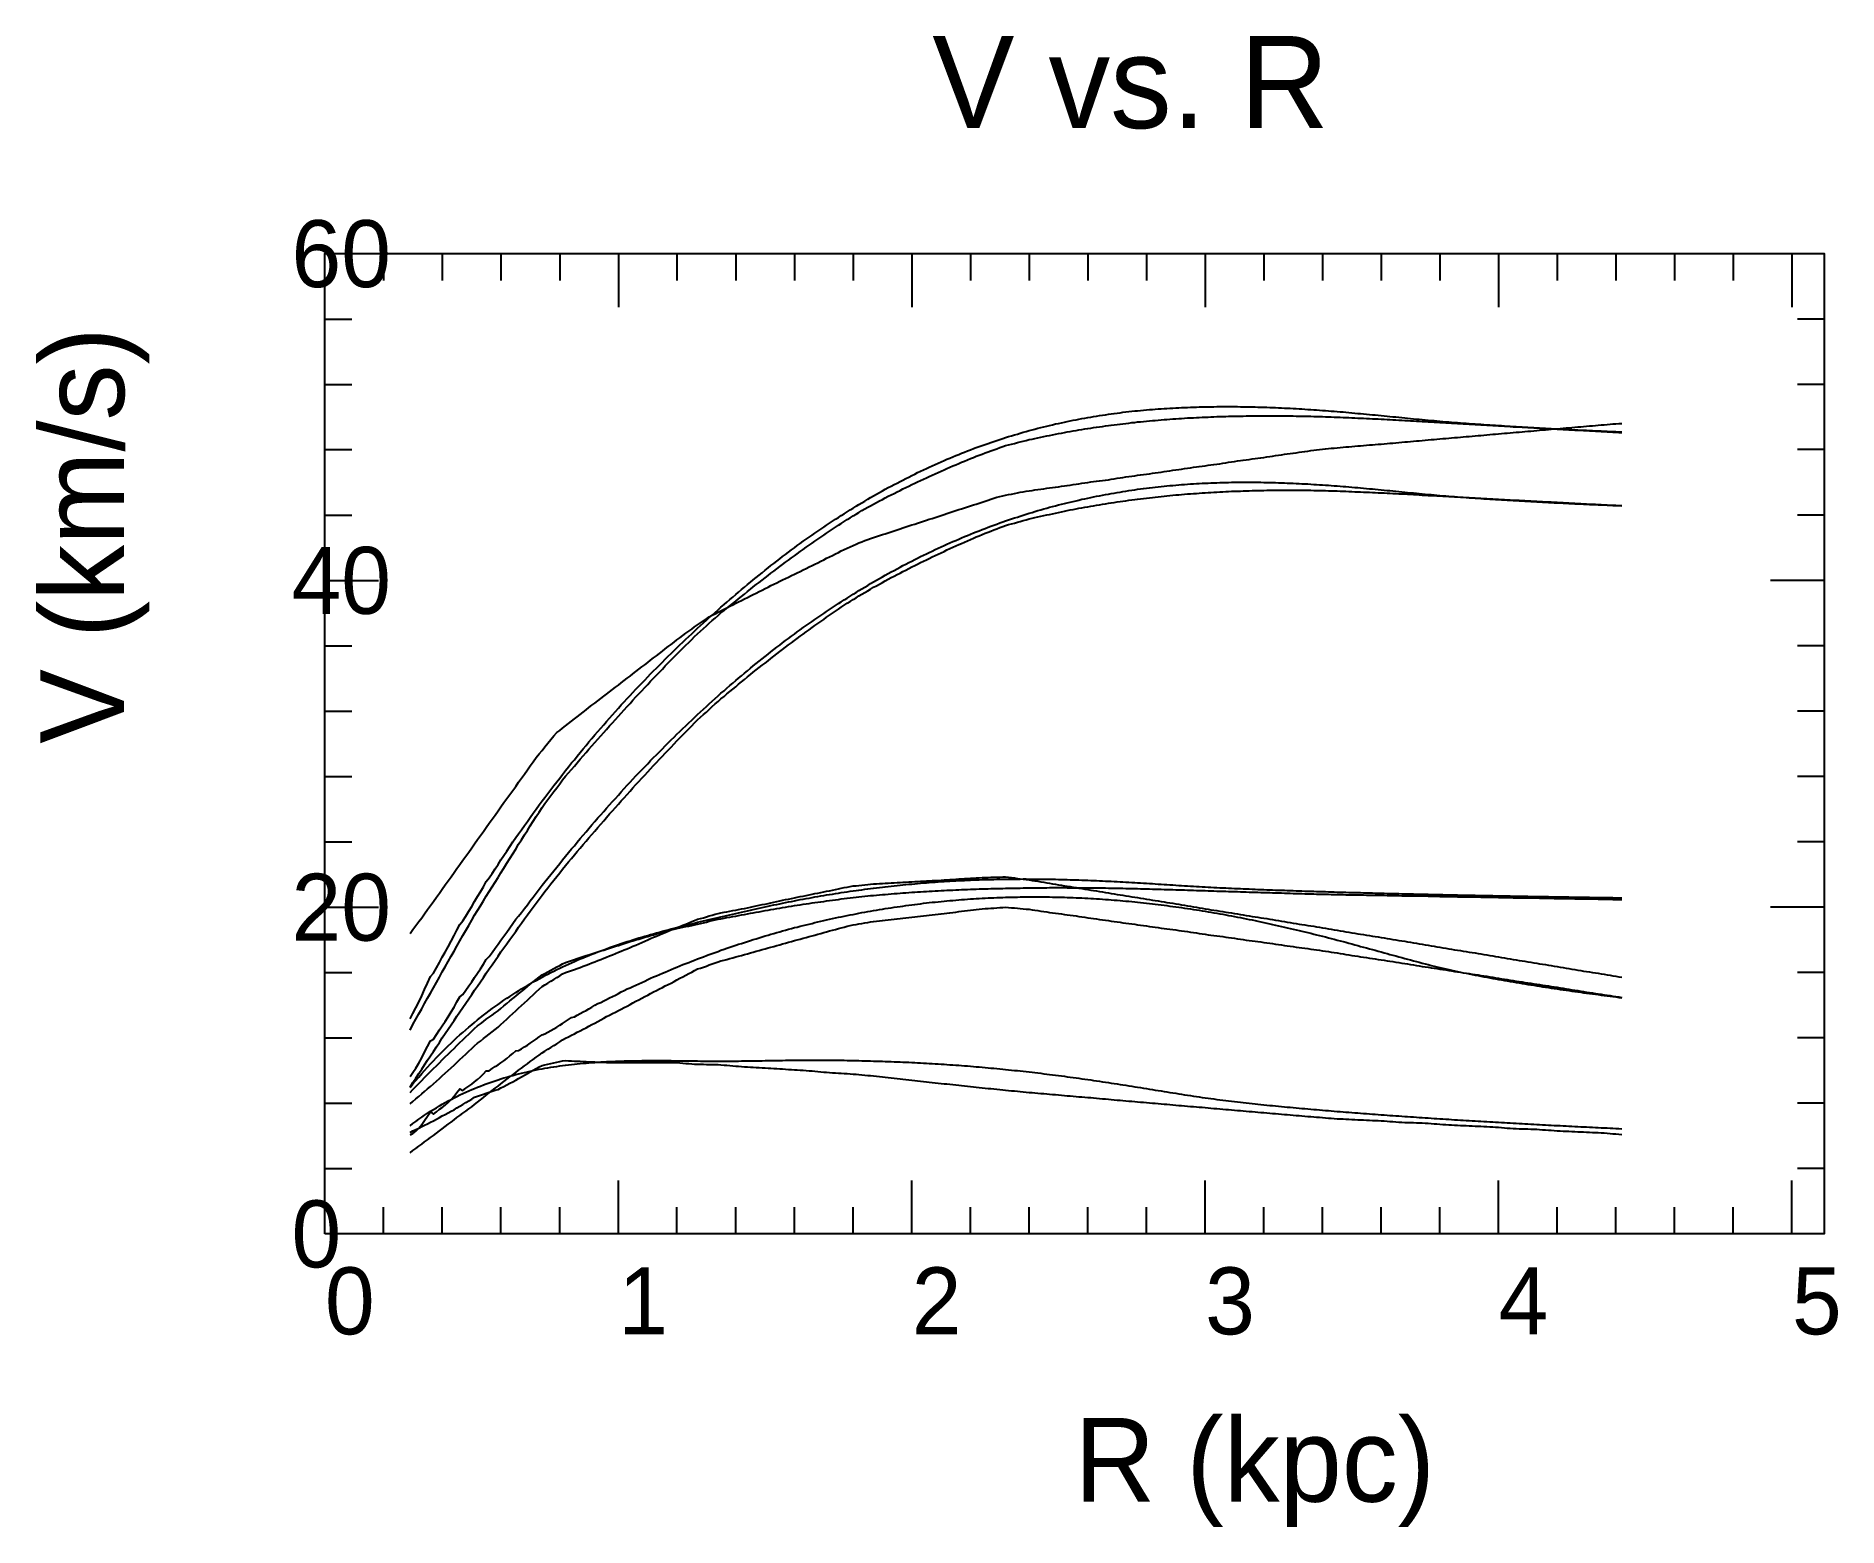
# Model space of a CAD drawing. Extents: x -35 to 181, y -35 to 143.
import ezdxf

# ---------------------------------------------------------------- set-up
doc = ezdxf.new("R2010")
doc.units = 0

msp = doc.modelspace()

# ---------------------------------------------------------------- texts
at = {"color": 0}
for s, height, p in [('V vs. R', 11, (72.6, 132.13)), ('60', 8, (-4, 113.13)), ('40', 8, (-4, 74.09)), ('20', 8, (-4, 35.04)), ('0', 8, (-4, -4)), ('0', 8, (0, -12)), ('1', 8, (35.07, -12)), ('2', 8, (70.14, -12)), ('3', 8, (105.21, -12)), ('4', 8, (140.28, -12)), ('5', 8, (175.35, -12)), ('R (kpc)', 10, (89.6, -32))]:
    msp.add_text(s, height=height, dxfattribs=at).set_placement(p)
msp.add_text('V (km/s)', height=10, rotation=90, dxfattribs=at).set_placement((-24, 58.57))

# ---------------------------------------------------------------- linework, layer by layer
at = {"color": 0}
for p, q in [((7.01, 117.13), (7.01, 113.93)), ((14.03, 117.13), (14.03, 113.93)), ((21.04, 117.13), (21.04, 113.93)), ((28.06, 117.13), (28.06, 113.93)), ((35.07, 117.13), (35.07, 110.73)), ((42.08, 117.13), (42.08, 113.93)), ((49.1, 117.13), (49.1, 113.93)), ((56.11, 117.13), (56.11, 113.93)), ((63.13, 117.13), (63.13, 113.93)), ((70.14, 117.13), (70.14, 110.73)), ((77.15, 117.13), (77.15, 113.93)), ((84.17, 117.13), (84.17, 113.93)), ((91.18, 117.13), (91.18, 113.93)), ((98.2, 117.13), (98.2, 113.93)), ((105.21, 117.13), (105.21, 110.73)), ((112.22, 117.13), (112.22, 113.93)), ((119.24, 117.13), (119.24, 113.93)), ((126.25, 117.13), (126.25, 113.93)), ((133.27, 117.13), (133.27, 113.93)), ((140.28, 117.13), (140.28, 110.73)), ((147.29, 117.13), (147.29, 113.93)), ((154.31, 117.13), (154.31, 113.93)), ((161.32, 117.13), (161.32, 113.93)), ((168.34, 117.13), (168.34, 113.93)), ((175.35, 117.13), (175.35, 110.73)), ((0, 109.32), (3.2, 109.32)), ((179.2, 109.32), (176, 109.32)), ((0, 101.51), (3.2, 101.51)), ((179.2, 101.51), (176, 101.51)), ((0, 93.71), (3.2, 93.71)), ((179.2, 93.71), (176, 93.71)), ((0, 85.9), (3.2, 85.9)), ((179.2, 85.9), (176, 85.9)), ((0, 78.09), (6.4, 78.09)), ((179.2, 78.09), (172.8, 78.09)), ((0, 70.28), (3.2, 70.28)), ((179.2, 70.28), (176, 70.28)), ((0, 62.47), (3.2, 62.47)), ((179.2, 62.47), (176, 62.47)), ((0, 54.66), (3.2, 54.66)), ((179.2, 54.66), (176, 54.66)), ((0, 46.85), (3.2, 46.85)), ((179.2, 46.85), (176, 46.85)), ((0, 39.04), (6.4, 39.04)), ((179.2, 39.04), (172.8, 39.04)), ((0, 31.24), (3.2, 31.24)), ((179.2, 31.24), (176, 31.24)), ((0, 23.43), (3.2, 23.43)), ((179.2, 23.43), (176, 23.43)), ((0, 15.62), (3.2, 15.62)), ((179.2, 15.62), (176, 15.62)), ((0, 7.81), (3.2, 7.81)), ((179.2, 7.81), (176, 7.81)), ((35.07, 0), (35.07, 6.4)), ((70.14, 0), (70.14, 6.4)), ((105.21, 0), (105.21, 6.4)), ((140.28, 0), (140.28, 6.4)), ((175.35, 0), (175.35, 6.4)), ((7.01, 0), (7.01, 3.2)), ((14.03, 0), (14.03, 3.2)), ((21.04, 0), (21.04, 3.2)), ((28.06, 0), (28.06, 3.2)), ((42.08, 0), (42.08, 3.2)), ((49.1, 0), (49.1, 3.2)), ((56.11, 0), (56.11, 3.2)), ((63.13, 0), (63.13, 3.2)), ((77.15, 0), (77.15, 3.2)), ((84.17, 0), (84.17, 3.2)), ((91.18, 0), (91.18, 3.2)), ((98.2, 0), (98.2, 3.2)), ((112.22, 0), (112.22, 3.2)), ((119.24, 0), (119.24, 3.2)), ((126.25, 0), (126.25, 3.2)), ((133.27, 0), (133.27, 3.2)), ((147.29, 0), (147.29, 3.2)), ((154.31, 0), (154.31, 3.2)), ((161.32, 0), (161.32, 3.2)), ((168.34, 0), (168.34, 3.2))]:
    msp.add_line(p, q, dxfattribs=at)
msp.add_lwpolyline([(0, 0), (0, 117.13), (179.2, 117.13), (179.2, 0)], close=True, dxfattribs=at)
at = {"color": 3}
for points in [[(10.17, 25.68), (10.52, 26.32), (10.87, 27), (11.22, 27.71), (11.57, 28.45), (11.92, 29.2), (12.27, 29.97), (12.63, 30.75), (12.98, 31.14), (13.33, 31.8), (13.68, 32.44), (14.03, 33.05), (14.38, 33.67), (14.73, 34.32), (15.08, 34.97), (15.43, 35.64), (15.78, 36.31), (16.13, 36.99), (16.48, 37.39), (16.83, 37.98), (17.18, 38.57), (17.54, 39.13), (17.89, 39.71), (18.24, 40.3), (18.59, 40.89), (18.94, 41.49), (19.29, 42.09), (19.64, 42.54), (19.99, 43.08), (20.34, 43.63), (20.69, 44.16), (21.04, 44.68), (21.39, 45.21), (21.74, 45.75), (22.09, 46.29), (22.44, 46.83), (22.8, 47.38), (23.15, 47.8), (23.5, 48.3), (23.85, 48.8), (24.2, 49.29), (24.55, 49.77), (24.9, 50.26), (25.25, 50.75), (25.6, 51.25), (25.95, 51.74), (26.3, 52.16), (26.65, 52.63), (27, 53.09), (27.35, 53.56), (27.71, 54.01), (28.06, 54.46), (28.41, 54.91), (28.76, 55.36), (29.11, 55.82), (29.46, 56.27), (29.81, 56.66), (30.16, 57.1), (30.51, 57.54), (30.86, 57.95), (31.21, 58.37), (31.56, 58.79), (31.91, 59.21), (32.26, 59.63), (32.62, 60.05), (32.97, 60.43), (33.32, 60.83), (33.67, 61.23), (34.02, 61.64), (34.37, 62.03), (34.72, 62.42), (35.07, 62.81), (35.42, 63.2), (35.77, 63.59), (36.12, 63.98), (36.47, 64.33), (36.82, 64.71), (37.17, 65.09), (37.53, 65.46), (37.88, 65.82), (38.23, 66.18), (38.58, 66.55), (38.93, 66.91), (39.28, 67.28), (39.63, 67.62), (39.98, 67.97), (40.33, 68.32), (40.68, 68.68), (41.03, 69.02), (41.38, 69.36), (41.73, 69.7), (42.08, 70.04), (42.43, 70.38), (42.79, 70.72), (43.14, 71.05), (43.49, 71.38), (43.84, 71.72), (44.19, 72.04), (44.54, 72.36), (44.89, 72.68), (45.24, 73), (45.59, 73.32), (45.94, 73.64), (46.29, 73.95), (46.64, 74.26), (46.99, 74.57), (47.34, 74.89), (47.7, 75.19), (48.05, 75.5), (48.4, 75.8), (48.75, 76.1), (49.1, 76.4), (49.45, 76.7), (49.8, 77), (50.15, 77.29), (50.5, 77.6), (50.85, 77.88), (51.2, 78.17), (51.55, 78.45), (51.9, 78.73), (52.25, 79.01), (52.61, 79.3), (52.96, 79.57), (53.31, 79.85), (53.66, 80.12), (54.01, 80.4), (54.36, 80.67), (54.71, 80.93), (55.06, 81.2), (55.41, 81.46), (55.76, 81.72), (56.11, 81.98), (56.46, 82.24), (56.81, 82.5), (57.16, 82.76), (57.52, 83), (57.87, 83.25), (58.22, 83.49), (58.57, 83.74), (58.92, 83.98), (59.27, 84.22), (59.62, 84.46), (59.97, 84.69), (60.32, 84.93), (60.67, 85.17), (61.02, 85.39), (61.37, 85.62), (61.72, 85.84), (62.07, 86.06), (62.42, 86.28), (62.78, 86.5), (63.13, 86.72), (63.48, 86.94), (63.83, 87.16), (64.18, 87.37), (64.53, 87.57), (64.88, 87.78), (65.23, 87.98), (65.58, 88.18), (65.93, 88.38), (66.28, 88.58), (66.63, 88.77), (66.98, 88.97), (67.33, 89.17), (67.69, 89.35), (68.04, 89.54), (68.39, 89.72), (68.74, 89.9), (69.09, 90.08), (69.44, 90.26), (69.79, 90.44), (70.14, 90.62), (70.49, 90.8), (70.84, 90.97), (71.19, 91.13), (71.54, 91.3), (71.89, 91.46), (72.24, 91.62), (72.6, 91.78), (72.95, 91.94), (73.3, 92.1), (73.65, 92.26), (74, 92.41), (74.35, 92.56), (74.7, 92.71), (75.05, 92.85), (75.4, 93), (75.75, 93.14), (76.1, 93.28), (76.45, 93.42), (76.8, 93.56), (77.15, 93.7), (77.51, 93.83), (77.86, 93.96), (78.21, 94.08), (78.56, 94.21), (78.91, 94.33), (79.26, 94.46), (79.61, 94.58), (79.96, 94.7), (80.31, 94.82), (80.66, 94.94), (81.01, 95.05), (81.36, 95.16), (81.71, 95.27), (82.06, 95.37), (82.41, 95.48), (82.77, 95.58), (83.12, 95.69), (83.47, 95.79), (83.82, 95.89), (84.17, 95.99), (84.52, 96.08), (84.87, 96.17), (85.22, 96.26), (85.57, 96.35), (85.92, 96.44), (86.27, 96.53), (86.62, 96.61), (86.97, 96.69), (87.32, 96.78), (87.68, 96.85), (88.03, 96.93), (88.38, 97), (88.73, 97.08), (89.08, 97.15), (89.43, 97.22), (89.78, 97.29), (90.13, 97.36), (90.48, 97.43), (90.83, 97.49), (91.18, 97.55), (91.53, 97.61), (91.88, 97.67), (92.23, 97.72), (92.59, 97.78), (92.94, 97.83), (93.29, 97.89), (93.64, 97.94), (93.99, 97.99), (94.34, 98.04), (94.69, 98.08), (95.04, 98.12), (95.39, 98.17), (95.74, 98.21), (96.09, 98.25), (96.44, 98.29), (96.79, 98.33), (97.14, 98.36), (97.49, 98.4), (97.85, 98.43), (98.2, 98.46), (98.55, 98.49), (98.9, 98.52), (99.25, 98.54), (99.6, 98.57), (99.95, 98.6), (100.3, 98.62), (100.65, 98.64), (101, 98.66), (101.35, 98.68), (101.7, 98.7), (102.05, 98.72), (102.4, 98.73), (102.76, 98.75), (103.11, 98.76), (103.46, 98.78), (103.81, 98.79), (104.16, 98.8), (104.51, 98.81), (104.86, 98.82), (105.21, 98.82), (105.56, 98.83), (105.91, 98.84), (106.26, 98.84), (106.61, 98.85), (106.96, 98.85), (107.31, 98.85), (107.67, 98.85), (108.02, 98.85), (108.37, 98.85), (108.72, 98.85), (109.07, 98.85), (109.42, 98.84), (109.77, 98.84), (110.12, 98.83), (110.47, 98.83), (110.82, 98.82), (111.17, 98.81), (111.52, 98.8), (111.87, 98.79), (112.22, 98.78), (112.58, 98.77), (112.93, 98.76), (113.28, 98.74), (113.63, 98.73), (113.98, 98.72), (114.33, 98.7), (114.68, 98.68), (115.03, 98.67), (115.38, 98.65), (115.73, 98.63), (116.08, 98.61), (116.43, 98.59), (116.78, 98.57), (117.13, 98.55), (117.48, 98.52), (117.84, 98.5), (118.19, 98.48), (118.54, 98.45), (118.89, 98.43), (119.24, 98.4), (119.59, 98.38), (119.94, 98.35), (120.29, 98.32), (120.64, 98.29), (120.99, 98.27), (121.34, 98.24), (121.69, 98.21), (122.04, 98.18), (122.39, 98.15), (122.75, 98.12), (123.1, 98.08), (123.45, 98.05), (123.8, 98.02), (124.15, 97.99), (124.5, 97.96), (124.85, 97.92), (125.2, 97.89), (125.55, 97.86), (125.9, 97.82), (126.25, 97.79), (126.6, 97.75), (126.95, 97.72), (127.3, 97.69), (127.66, 97.65), (128.01, 97.62), (128.36, 97.58), (128.71, 97.55), (129.06, 97.51), (129.41, 97.48), (129.76, 97.44), (130.11, 97.41), (130.46, 97.37), (130.81, 97.34), (131.16, 97.31), (131.51, 97.27), (131.86, 97.24), (132.21, 97.21), (132.57, 97.18), (132.92, 97.14), (133.27, 97.11), (133.62, 97.08), (133.97, 97.05), (134.32, 97.02), (134.67, 97), (135.02, 96.97), (135.37, 96.94), (135.72, 96.91), (136.07, 96.89), (136.42, 96.86), (136.77, 96.84), (137.12, 96.81), (137.47, 96.79), (137.83, 96.76), (138.18, 96.74), (138.53, 96.71), (138.88, 96.69), (139.23, 96.67), (139.58, 96.64), (139.93, 96.62), (140.28, 96.6), (140.63, 96.58), (140.98, 96.55), (141.33, 96.53), (141.68, 96.51), (142.03, 96.49), (142.38, 96.47), (142.74, 96.45), (143.09, 96.43), (143.44, 96.41), (143.79, 96.39), (144.14, 96.37), (144.49, 96.35), (144.84, 96.33), (145.19, 96.31), (145.54, 96.29), (145.89, 96.27), (146.24, 96.25), (146.59, 96.23), (146.94, 96.21), (147.29, 96.2), (147.65, 96.18), (148, 96.16), (148.35, 96.14), (148.7, 96.12), (149.05, 96.11), (149.4, 96.09), (149.75, 96.07), (150.1, 96.05), (150.45, 96.04), (150.8, 96.02), (151.15, 96), (151.5, 95.99), (151.85, 95.97), (152.2, 95.95), (152.56, 95.94), (152.91, 95.92), (153.26, 95.91), (153.61, 95.89), (153.96, 95.87), (154.31, 95.86), (154.66, 95.84), (155.01, 95.83)], [(10.17, 18.8), (10.52, 19.28), (10.87, 19.82), (11.22, 20.41), (11.57, 21.04), (11.92, 21.7), (12.27, 22.38), (12.63, 23.08), (12.98, 23.28), (13.33, 23.82), (13.68, 24.37), (14.03, 24.86), (14.38, 25.39), (14.73, 25.94), (15.08, 26.52), (15.43, 27.11), (15.78, 27.72), (16.13, 28.34), (16.48, 28.6), (16.83, 29.12), (17.18, 29.63), (17.54, 30.12), (17.89, 30.63), (18.24, 31.15), (18.59, 31.69), (18.94, 32.23), (19.29, 32.79), (19.64, 33.15), (19.99, 33.64), (20.34, 34.13), (20.69, 34.61), (21.04, 35.09), (21.39, 35.57), (21.74, 36.07), (22.09, 36.57), (22.44, 37.08), (22.8, 37.59), (23.15, 37.95), (23.5, 38.42), (23.85, 38.89), (24.2, 39.34), (24.55, 39.79), (24.9, 40.25), (25.25, 40.72), (25.6, 41.19), (25.95, 41.67), (26.3, 42.05), (26.65, 42.5), (27, 42.94), (27.35, 43.38), (27.71, 43.81), (28.06, 44.25), (28.41, 44.68), (28.76, 45.12), (29.11, 45.57), (29.46, 46.01), (29.81, 46.38), (30.16, 46.8), (30.51, 47.23), (30.86, 47.64), (31.21, 48.05), (31.56, 48.46), (31.91, 48.87), (32.26, 49.28), (32.62, 49.7), (32.97, 50.07), (33.32, 50.47), (33.67, 50.87), (34.02, 51.27), (34.37, 51.66), (34.72, 52.04), (35.07, 52.43), (35.42, 52.82), (35.77, 53.21), (36.12, 53.61), (36.47, 53.96), (36.82, 54.33), (37.17, 54.72), (37.53, 55.09), (37.88, 55.45), (38.23, 55.82), (38.58, 56.18), (38.93, 56.55), (39.28, 56.92), (39.63, 57.26), (39.98, 57.62), (40.33, 57.97), (40.68, 58.33), (41.03, 58.68), (41.38, 59.02), (41.73, 59.36), (42.08, 59.71), (42.43, 60.05), (42.79, 60.4), (43.14, 60.72), (43.49, 61.06), (43.84, 61.4), (44.19, 61.72), (44.54, 62.05), (44.89, 62.37), (45.24, 62.69), (45.59, 63.02), (45.94, 63.34), (46.29, 63.65), (46.64, 63.97), (46.99, 64.28), (47.34, 64.6), (47.7, 64.9), (48.05, 65.2), (48.4, 65.51), (48.75, 65.81), (49.1, 66.11), (49.45, 66.41), (49.8, 66.7), (50.15, 67), (50.5, 67.3), (50.85, 67.59), (51.2, 67.87), (51.55, 68.15), (51.9, 68.43), (52.25, 68.71), (52.61, 69), (52.96, 69.27), (53.31, 69.55), (53.66, 69.82), (54.01, 70.1), (54.36, 70.36), (54.71, 70.63), (55.06, 70.89), (55.41, 71.15), (55.76, 71.41), (56.11, 71.67), (56.46, 71.93), (56.81, 72.18), (57.16, 72.45), (57.52, 72.69), (57.87, 72.94), (58.22, 73.18), (58.57, 73.43), (58.92, 73.67), (59.27, 73.91), (59.62, 74.15), (59.97, 74.39), (60.32, 74.62), (60.67, 74.86), (61.02, 75.09), (61.37, 75.31), (61.72, 75.54), (62.07, 75.76), (62.42, 75.98), (62.78, 76.2), (63.13, 76.43), (63.48, 76.64), (63.83, 76.87), (64.18, 77.08), (64.53, 77.28), (64.88, 77.49), (65.23, 77.7), (65.58, 77.9), (65.93, 78.1), (66.28, 78.31), (66.63, 78.51), (66.98, 78.7), (67.33, 78.91), (67.69, 79.1), (68.04, 79.29), (68.39, 79.47), (68.74, 79.66), (69.09, 79.85), (69.44, 80.03), (69.79, 80.21), (70.14, 80.4), (70.49, 80.58), (70.84, 80.76), (71.19, 80.93), (71.54, 81.1), (71.89, 81.27), (72.24, 81.44), (72.6, 81.6), (72.95, 81.77), (73.3, 81.93), (73.65, 82.1), (74, 82.26), (74.35, 82.42), (74.7, 82.57), (75.05, 82.72), (75.4, 82.87), (75.75, 83.02), (76.1, 83.17), (76.45, 83.32), (76.8, 83.47), (77.15, 83.62), (77.51, 83.76), (77.86, 83.9), (78.21, 84.03), (78.56, 84.17), (78.91, 84.3), (79.26, 84.43), (79.61, 84.57), (79.96, 84.69), (80.31, 84.82), (80.66, 84.95), (81.01, 85.07), (81.36, 85.2), (81.71, 85.31), (82.06, 85.43), (82.41, 85.55), (82.77, 85.66), (83.12, 85.78), (83.47, 85.89), (83.82, 86.01), (84.17, 86.11), (84.52, 86.22), (84.87, 86.32), (85.22, 86.42), (85.57, 86.52), (85.92, 86.62), (86.27, 86.72), (86.62, 86.82), (86.97, 86.91), (87.32, 87.01), (87.68, 87.1), (88.03, 87.19), (88.38, 87.28), (88.73, 87.36), (89.08, 87.45), (89.43, 87.53), (89.78, 87.61), (90.13, 87.69), (90.48, 87.78), (90.83, 87.85), (91.18, 87.92), (91.53, 88), (91.88, 88.07), (92.23, 88.14), (92.59, 88.21), (92.94, 88.28), (93.29, 88.34), (93.64, 88.41), (93.99, 88.47), (94.34, 88.53), (94.69, 88.59), (95.04, 88.65), (95.39, 88.7), (95.74, 88.76), (96.09, 88.81), (96.44, 88.86), (96.79, 88.92), (97.14, 88.97), (97.49, 89.01), (97.85, 89.06), (98.2, 89.1), (98.55, 89.15), (98.9, 89.19), (99.25, 89.23), (99.6, 89.27), (99.95, 89.31), (100.3, 89.34), (100.65, 89.38), (101, 89.41), (101.35, 89.44), (101.7, 89.47), (102.05, 89.5), (102.4, 89.53), (102.76, 89.55), (103.11, 89.58), (103.46, 89.61), (103.81, 89.63), (104.16, 89.65), (104.51, 89.67), (104.86, 89.69), (105.21, 89.71), (105.56, 89.72), (105.91, 89.74), (106.26, 89.75), (106.61, 89.76), (106.96, 89.77), (107.31, 89.79), (107.67, 89.79), (108.02, 89.8), (108.37, 89.81), (108.72, 89.81), (109.07, 89.82), (109.42, 89.82), (109.77, 89.82), (110.12, 89.82), (110.47, 89.82), (110.82, 89.82), (111.17, 89.82), (111.52, 89.81), (111.87, 89.81), (112.22, 89.8), (112.58, 89.8), (112.93, 89.79), (113.28, 89.78), (113.63, 89.77), (113.98, 89.76), (114.33, 89.75), (114.68, 89.74), (115.03, 89.72), (115.38, 89.71), (115.73, 89.69), (116.08, 89.68), (116.43, 89.66), (116.78, 89.64), (117.13, 89.63), (117.48, 89.61), (117.84, 89.59), (118.19, 89.56), (118.54, 89.54), (118.89, 89.52), (119.24, 89.5), (119.59, 89.47), (119.94, 89.45), (120.29, 89.42), (120.64, 89.4), (120.99, 89.37), (121.34, 89.34), (121.69, 89.31), (122.04, 89.29), (122.39, 89.26), (122.75, 89.23), (123.1, 89.2), (123.45, 89.17), (123.8, 89.14), (124.15, 89.11), (124.5, 89.07), (124.85, 89.04), (125.2, 89.01), (125.55, 88.98), (125.9, 88.94), (126.25, 88.91), (126.6, 88.88), (126.95, 88.84), (127.3, 88.81), (127.66, 88.78), (128.01, 88.74), (128.36, 88.71), (128.71, 88.67), (129.06, 88.64), (129.41, 88.6), (129.76, 88.57), (130.11, 88.54), (130.46, 88.5), (130.81, 88.47), (131.16, 88.43), (131.51, 88.4), (131.86, 88.37), (132.21, 88.34), (132.57, 88.3), (132.92, 88.27), (133.27, 88.24), (133.62, 88.21), (133.97, 88.18), (134.32, 88.16), (134.67, 88.13), (135.02, 88.1), (135.37, 88.07), (135.72, 88.05), (136.07, 88.02), (136.42, 88), (136.77, 87.97), (137.12, 87.95), (137.47, 87.92), (137.83, 87.9), (138.18, 87.88), (138.53, 87.85), (138.88, 87.83), (139.23, 87.81), (139.58, 87.79), (139.93, 87.76), (140.28, 87.74), (140.63, 87.72), (140.98, 87.7), (141.33, 87.68), (141.68, 87.66), (142.03, 87.64), (142.38, 87.62), (142.74, 87.6), (143.09, 87.58), (143.44, 87.56), (143.79, 87.54), (144.14, 87.52), (144.49, 87.5), (144.84, 87.48), (145.19, 87.46), (145.54, 87.44), (145.89, 87.43), (146.24, 87.41), (146.59, 87.39), (146.94, 87.37), (147.29, 87.36), (147.65, 87.34), (148, 87.32), (148.35, 87.3), (148.7, 87.29), (149.05, 87.27), (149.4, 87.25), (149.75, 87.24), (150.1, 87.22), (150.45, 87.21), (150.8, 87.19), (151.15, 87.17), (151.5, 87.16), (151.85, 87.14), (152.2, 87.13), (152.56, 87.11), (152.91, 87.1), (153.26, 87.08), (153.61, 87.07), (153.96, 87.05), (154.31, 87.04), (154.66, 87.02), (155.01, 87.01)], [(10.17, 17.49), (10.52, 17.92), (10.87, 18.33), (11.22, 18.74), (11.57, 19.15), (11.92, 19.54), (12.27, 19.93), (12.63, 20.31), (12.98, 20.69), (13.33, 21.06), (13.68, 21.42), (14.03, 21.77), (14.38, 22.12), (14.73, 22.46), (15.08, 22.8), (15.43, 23.13), (15.78, 23.45), (16.13, 23.77), (16.48, 24.08), (16.83, 24.39), (17.18, 24.69), (17.54, 24.99), (17.89, 25.28), (18.24, 25.56), (18.59, 25.84), (18.94, 26.12), (19.29, 26.39), (19.64, 26.65), (19.99, 26.92), (20.34, 27.17), (20.69, 27.42), (21.04, 27.67), (21.39, 27.91), (21.74, 28.15), (22.09, 28.38), (22.44, 28.61), (22.8, 28.83), (23.15, 29.05), (23.5, 29.27), (23.85, 29.48), (24.2, 29.69), (24.55, 29.9), (24.9, 30.1), (25.25, 30.29), (25.6, 30.49), (25.95, 30.68), (26.3, 30.86), (26.65, 31.05), (27, 31.23), (27.35, 31.4), (27.71, 31.58), (28.06, 31.75), (28.41, 31.91), (28.76, 32.08), (29.11, 32.24), (29.46, 32.39), (29.81, 32.55), (30.16, 32.7), (30.51, 32.85), (30.86, 33), (31.21, 33.14), (31.56, 33.28), (31.91, 33.42), (32.26, 33.56), (32.62, 33.69), (32.97, 33.83), (33.32, 33.96), (33.67, 34.08), (34.02, 34.21), (34.37, 34.33), (34.72, 34.45), (35.07, 34.57), (35.42, 34.69), (35.77, 34.81), (36.12, 34.92), (36.47, 35.03), (36.82, 35.14), (37.17, 35.25), (37.53, 35.36), (37.88, 35.46), (38.23, 35.57), (38.58, 35.67), (38.93, 35.77), (39.28, 35.87), (39.63, 35.97), (39.98, 36.06), (40.33, 36.16), (40.68, 36.25), (41.03, 36.35), (41.38, 36.44), (41.73, 36.53), (42.08, 36.62), (42.43, 36.71), (42.79, 36.8), (43.14, 36.89), (43.49, 36.97), (43.84, 37.06), (44.19, 37.14), (44.54, 37.23), (44.89, 37.31), (45.24, 37.4), (45.59, 37.48), (45.94, 37.56), (46.29, 37.64), (46.64, 37.73), (46.99, 37.81), (47.34, 37.89), (47.7, 37.97), (48.05, 38.05), (48.4, 38.14), (48.75, 38.22), (49.1, 38.3), (49.45, 38.38), (49.8, 38.46), (50.15, 38.54), (50.5, 38.62), (50.85, 38.7), (51.2, 38.78), (51.55, 38.85), (51.9, 38.93), (52.25, 39.01), (52.61, 39.08), (52.96, 39.16), (53.31, 39.23), (53.66, 39.31), (54.01, 39.38), (54.36, 39.45), (54.71, 39.52), (55.06, 39.59), (55.41, 39.66), (55.76, 39.73), (56.11, 39.8), (56.46, 39.87), (56.81, 39.94), (57.16, 40), (57.52, 40.07), (57.87, 40.13), (58.22, 40.19), (58.57, 40.26), (58.92, 40.32), (59.27, 40.38), (59.62, 40.44), (59.97, 40.5), (60.32, 40.56), (60.67, 40.61), (61.02, 40.67), (61.37, 40.72), (61.72, 40.78), (62.07, 40.83), (62.42, 40.88), (62.78, 40.94), (63.13, 40.99), (63.48, 41.04), (63.83, 41.09), (64.18, 41.13), (64.53, 41.18), (64.88, 41.23), (65.23, 41.27), (65.58, 41.32), (65.93, 41.36), (66.28, 41.4), (66.63, 41.44), (66.98, 41.49), (67.33, 41.52), (67.69, 41.56), (68.04, 41.6), (68.39, 41.64), (68.74, 41.67), (69.09, 41.71), (69.44, 41.74), (69.79, 41.78), (70.14, 41.81), (70.49, 41.84), (70.84, 41.87), (71.19, 41.9), (71.54, 41.93), (71.89, 41.96), (72.24, 41.99), (72.6, 42.01), (72.95, 42.04), (73.3, 42.06), (73.65, 42.09), (74, 42.11), (74.35, 42.13), (74.7, 42.15), (75.05, 42.17), (75.4, 42.19), (75.75, 42.21), (76.1, 42.23), (76.45, 42.24), (76.8, 42.26), (77.15, 42.27), (77.51, 42.29), (77.86, 42.3), (78.21, 42.31), (78.56, 42.33), (78.91, 42.34), (79.26, 42.35), (79.61, 42.36), (79.96, 42.36), (80.31, 42.37), (80.66, 42.38), (81.01, 42.38), (81.36, 42.39), (81.71, 42.39), (82.06, 42.4), (82.41, 42.4), (82.77, 42.4), (83.12, 42.4), (83.47, 42.41), (83.82, 42.41), (84.17, 42.4), (84.52, 42.4), (84.87, 42.4), (85.22, 42.4), (85.57, 42.39), (85.92, 42.39), (86.27, 42.39), (86.62, 42.38), (86.97, 42.37), (87.32, 42.37), (87.68, 42.36), (88.03, 42.35), (88.38, 42.34), (88.73, 42.33), (89.08, 42.32), (89.43, 42.31), (89.78, 42.3), (90.13, 42.29), (90.48, 42.28), (90.83, 42.26), (91.18, 42.25), (91.53, 42.24), (91.88, 42.22), (92.23, 42.21), (92.59, 42.19), (92.94, 42.18), (93.29, 42.16), (93.64, 42.14), (93.99, 42.13), (94.34, 42.11), (94.69, 42.09), (95.04, 42.07), (95.39, 42.05), (95.74, 42.03), (96.09, 42.01), (96.44, 41.99), (96.79, 41.97), (97.14, 41.95), (97.49, 41.93), (97.85, 41.91), (98.2, 41.89), (98.55, 41.87), (98.9, 41.85), (99.25, 41.83), (99.6, 41.81), (99.95, 41.78), (100.3, 41.76), (100.65, 41.74), (101, 41.72), (101.35, 41.7), (101.7, 41.67), (102.05, 41.65), (102.4, 41.63), (102.76, 41.61), (103.11, 41.59), (103.46, 41.56), (103.81, 41.54), (104.16, 41.52), (104.51, 41.5), (104.86, 41.48), (105.21, 41.46), (105.56, 41.44), (105.91, 41.42), (106.26, 41.41), (106.61, 41.39), (106.96, 41.37), (107.31, 41.35), (107.67, 41.34), (108.02, 41.32), (108.37, 41.31), (108.72, 41.29), (109.07, 41.27), (109.42, 41.26), (109.77, 41.24), (110.12, 41.23), (110.47, 41.22), (110.82, 41.2), (111.17, 41.19), (111.52, 41.17), (111.87, 41.16), (112.22, 41.15), (112.58, 41.13), (112.93, 41.12), (113.28, 41.11), (113.63, 41.09), (113.98, 41.08), (114.33, 41.07), (114.68, 41.06), (115.03, 41.04), (115.38, 41.03), (115.73, 41.02), (116.08, 41.01), (116.43, 41), (116.78, 40.98), (117.13, 40.97), (117.48, 40.96), (117.84, 40.95), (118.19, 40.94), (118.54, 40.93), (118.89, 40.92), (119.24, 40.91), (119.59, 40.9), (119.94, 40.89), (120.29, 40.88), (120.64, 40.86), (120.99, 40.85), (121.34, 40.84), (121.69, 40.83), (122.04, 40.82), (122.39, 40.81), (122.75, 40.8), (123.1, 40.79), (123.45, 40.79), (123.8, 40.78), (124.15, 40.77), (124.5, 40.76), (124.85, 40.75), (125.2, 40.74), (125.55, 40.73), (125.9, 40.72), (126.25, 40.71), (126.6, 40.7), (126.95, 40.69), (127.3, 40.69), (127.66, 40.68), (128.01, 40.67), (128.36, 40.66), (128.71, 40.65), (129.06, 40.64), (129.41, 40.63), (129.76, 40.63), (130.11, 40.62), (130.46, 40.61), (130.81, 40.6), (131.16, 40.59), (131.51, 40.59), (131.86, 40.58), (132.21, 40.57), (132.57, 40.56), (132.92, 40.55), (133.27, 40.55), (133.62, 40.54), (133.97, 40.53), (134.32, 40.52), (134.67, 40.52), (135.02, 40.51), (135.37, 40.5), (135.72, 40.49), (136.07, 40.49), (136.42, 40.48), (136.77, 40.47), (137.12, 40.47), (137.47, 40.46), (137.83, 40.45), (138.18, 40.45), (138.53, 40.44), (138.88, 40.43), (139.23, 40.43), (139.58, 40.42), (139.93, 40.41), (140.28, 40.41), (140.63, 40.4), (140.98, 40.39), (141.33, 40.39), (141.68, 40.38), (142.03, 40.37), (142.38, 40.37), (142.74, 40.36), (143.09, 40.35), (143.44, 40.35), (143.79, 40.34), (144.14, 40.33), (144.49, 40.33), (144.84, 40.32), (145.19, 40.32), (145.54, 40.31), (145.89, 40.3), (146.24, 40.3), (146.59, 40.29), (146.94, 40.29), (147.29, 40.28), (147.65, 40.27), (148, 40.27), (148.35, 40.26), (148.7, 40.26), (149.05, 40.25), (149.4, 40.25), (149.75, 40.24), (150.1, 40.24), (150.45, 40.23), (150.8, 40.22), (151.15, 40.22), (151.5, 40.21), (151.85, 40.21), (152.2, 40.2), (152.56, 40.2), (152.91, 40.19), (153.26, 40.19), (153.61, 40.18), (153.96, 40.18), (154.31, 40.17), (154.66, 40.17), (155.01, 40.16)]]:
    msp.add_lwpolyline(points, dxfattribs=at)
at = {"color": 4}
for points in [[(10.17, 24.36), (10.52, 25.01), (10.87, 25.64), (11.22, 26.28), (11.57, 26.91), (11.92, 27.53), (12.27, 28.16), (12.63, 28.78), (12.98, 29.42), (13.33, 30.05), (13.68, 30.68), (14.03, 31.32), (14.38, 31.93), (14.73, 32.55), (15.08, 33.17), (15.43, 33.78), (15.78, 34.4), (16.13, 35.01), (16.48, 35.64), (16.83, 36.25), (17.18, 36.87), (17.54, 37.48), (17.89, 38.08), (18.24, 38.66), (18.59, 39.22), (18.94, 39.78), (19.29, 40.34), (19.64, 40.9), (19.99, 41.46), (20.34, 42.02), (20.69, 42.58), (21.04, 43.14), (21.39, 43.71), (21.74, 44.28), (22.09, 44.85), (22.44, 45.41), (22.8, 45.97), (23.15, 46.55), (23.5, 47.1), (23.85, 47.67), (24.2, 48.22), (24.55, 48.77), (24.9, 49.31), (25.25, 49.86), (25.6, 50.4), (25.95, 50.94), (26.3, 51.42), (26.65, 51.9), (27, 52.37), (27.35, 52.85), (27.71, 53.32), (28.06, 53.78), (28.41, 54.25), (28.76, 54.68), (29.11, 55.08), (29.46, 55.49), (29.81, 55.9), (30.16, 56.3), (30.51, 56.71), (30.86, 57.11), (31.21, 57.51), (31.56, 57.91), (31.91, 58.3), (32.26, 58.7), (32.62, 59.1), (32.97, 59.5), (33.32, 59.9), (33.67, 60.29), (34.02, 60.69), (34.37, 61.08), (34.72, 61.47), (35.07, 61.85), (35.42, 62.23), (35.77, 62.62), (36.12, 63), (36.47, 63.39), (36.82, 63.77), (37.17, 64.16), (37.53, 64.54), (37.88, 64.91), (38.23, 65.29), (38.58, 65.66), (38.93, 66.03), (39.28, 66.4), (39.63, 66.77), (39.98, 67.14), (40.33, 67.5), (40.68, 67.87), (41.03, 68.23), (41.38, 68.58), (41.73, 68.94), (42.08, 69.29), (42.43, 69.63), (42.79, 69.98), (43.14, 70.34), (43.49, 70.68), (43.84, 71.04), (44.19, 71.38), (44.54, 71.71), (44.89, 72.02), (45.24, 72.34), (45.59, 72.65), (45.94, 72.96), (46.29, 73.28), (46.64, 73.59), (46.99, 73.9), (47.34, 74.2), (47.7, 74.49), (48.05, 74.77), (48.4, 75.05), (48.75, 75.34), (49.1, 75.62), (49.45, 75.89), (49.8, 76.18), (50.15, 76.46), (50.5, 76.75), (50.85, 77.03), (51.2, 77.3), (51.55, 77.58), (51.9, 77.85), (52.25, 78.12), (52.61, 78.39), (52.96, 78.67), (53.31, 78.94), (53.66, 79.2), (54.01, 79.47), (54.36, 79.74), (54.71, 80), (55.06, 80.26), (55.41, 80.51), (55.76, 80.77), (56.11, 81.02), (56.46, 81.28), (56.81, 81.53), (57.16, 81.79), (57.52, 82.04), (57.87, 82.28), (58.22, 82.53), (58.57, 82.77), (58.92, 83.01), (59.27, 83.25), (59.62, 83.49), (59.97, 83.73), (60.32, 83.97), (60.67, 84.21), (61.02, 84.44), (61.37, 84.67), (61.72, 84.9), (62.07, 85.13), (62.42, 85.36), (62.78, 85.58), (63.13, 85.8), (63.48, 86.01), (63.83, 86.22), (64.18, 86.42), (64.53, 86.62), (64.88, 86.82), (65.23, 87.01), (65.58, 87.21), (65.93, 87.39), (66.28, 87.58), (66.63, 87.77), (66.98, 87.95), (67.33, 88.14), (67.69, 88.32), (68.04, 88.49), (68.39, 88.67), (68.74, 88.84), (69.09, 89.01), (69.44, 89.18), (69.79, 89.36), (70.14, 89.53), (70.49, 89.7), (70.84, 89.87), (71.19, 90.03), (71.54, 90.19), (71.89, 90.35), (72.24, 90.51), (72.6, 90.67), (72.95, 90.83), (73.3, 90.99), (73.65, 91.15), (74, 91.31), (74.35, 91.46), (74.7, 91.61), (75.05, 91.76), (75.4, 91.91), (75.75, 92.05), (76.1, 92.2), (76.45, 92.35), (76.8, 92.49), (77.15, 92.64), (77.51, 92.78), (77.86, 92.92), (78.21, 93.05), (78.56, 93.19), (78.91, 93.32), (79.26, 93.44), (79.61, 93.57), (79.96, 93.7), (80.31, 93.82), (80.66, 93.95), (81.01, 94.07), (81.36, 94.19), (81.71, 94.28), (82.06, 94.37), (82.41, 94.46), (82.77, 94.55), (83.12, 94.64), (83.47, 94.73), (83.82, 94.82), (84.17, 94.91), (84.52, 94.98), (84.87, 95.06), (85.22, 95.13), (85.57, 95.2), (85.92, 95.28), (86.27, 95.35), (86.62, 95.42), (86.97, 95.49), (87.32, 95.56), (87.68, 95.63), (88.03, 95.69), (88.38, 95.76), (88.73, 95.82), (89.08, 95.88), (89.43, 95.94), (89.78, 96.01), (90.13, 96.07), (90.48, 96.13), (90.83, 96.18), (91.18, 96.24), (91.53, 96.29), (91.88, 96.34), (92.23, 96.39), (92.59, 96.44), (92.94, 96.49), (93.29, 96.54), (93.64, 96.59), (93.99, 96.64), (94.34, 96.68), (94.69, 96.72), (95.04, 96.77), (95.39, 96.81), (95.74, 96.85), (96.09, 96.89), (96.44, 96.94), (96.79, 96.97), (97.14, 97.02), (97.49, 97.05), (97.85, 97.08), (98.2, 97.12), (98.55, 97.15), (98.9, 97.18), (99.25, 97.21), (99.6, 97.24), (99.95, 97.27), (100.3, 97.3), (100.65, 97.33), (101, 97.36), (101.35, 97.38), (101.7, 97.41), (102.05, 97.43), (102.4, 97.45), (102.76, 97.47), (103.11, 97.5), (103.46, 97.51), (103.81, 97.53), (104.16, 97.55), (104.51, 97.57), (104.86, 97.58), (105.21, 97.6), (105.56, 97.61), (105.91, 97.63), (106.26, 97.64), (106.61, 97.66), (106.96, 97.67), (107.31, 97.68), (107.67, 97.69), (108.02, 97.7), (108.37, 97.71), (108.72, 97.72), (109.07, 97.72), (109.42, 97.73), (109.77, 97.73), (110.12, 97.74), (110.47, 97.74), (110.82, 97.75), (111.17, 97.75), (111.52, 97.76), (111.87, 97.76), (112.22, 97.76), (112.58, 97.76), (112.93, 97.77), (113.28, 97.77), (113.63, 97.76), (113.98, 97.76), (114.33, 97.76), (114.68, 97.75), (115.03, 97.75), (115.38, 97.74), (115.73, 97.74), (116.08, 97.73), (116.43, 97.73), (116.78, 97.72), (117.13, 97.71), (117.48, 97.71), (117.84, 97.7), (118.19, 97.69), (118.54, 97.68), (118.89, 97.67), (119.24, 97.66), (119.59, 97.65), (119.94, 97.63), (120.29, 97.62), (120.64, 97.61), (120.99, 97.6), (121.34, 97.58), (121.69, 97.57), (122.04, 97.55), (122.39, 97.54), (122.75, 97.52), (123.1, 97.51), (123.45, 97.49), (123.8, 97.48), (124.15, 97.46), (124.5, 97.45), (124.85, 97.43), (125.2, 97.41), (125.55, 97.4), (125.9, 97.38), (126.25, 97.36), (126.6, 97.34), (126.95, 97.33), (127.3, 97.31), (127.66, 97.29), (128.01, 97.27), (128.36, 97.25), (128.71, 97.23), (129.06, 97.21), (129.41, 97.19), (129.76, 97.17), (130.11, 97.15), (130.46, 97.13), (130.81, 97.11), (131.16, 97.09), (131.51, 97.07), (131.86, 97.05), (132.21, 97.03), (132.57, 97.01), (132.92, 96.98), (133.27, 96.96), (133.62, 96.94), (133.97, 96.92), (134.32, 96.9), (134.67, 96.88), (135.02, 96.86), (135.37, 96.84), (135.72, 96.82), (136.07, 96.8), (136.42, 96.78), (136.77, 96.76), (137.12, 96.74), (137.47, 96.72), (137.83, 96.7), (138.18, 96.68), (138.53, 96.66), (138.88, 96.65), (139.23, 96.63), (139.58, 96.61), (139.93, 96.58), (140.28, 96.56), (140.63, 96.54), (140.98, 96.52), (141.33, 96.5), (141.68, 96.48), (142.03, 96.45), (142.38, 96.44), (142.74, 96.42), (143.09, 96.4), (143.44, 96.38), (143.79, 96.36), (144.14, 96.34), (144.49, 96.33), (144.84, 96.31), (145.19, 96.29), (145.54, 96.27), (145.89, 96.25), (146.24, 96.23), (146.59, 96.21), (146.94, 96.19), (147.29, 96.17), (147.65, 96.15), (148, 96.13), (148.35, 96.11), (148.7, 96.09), (149.05, 96.07), (149.4, 96.05), (149.75, 96.03), (150.1, 96.02), (150.45, 96), (150.8, 95.98), (151.15, 95.96), (151.5, 95.94), (151.85, 95.92), (152.2, 95.91), (152.56, 95.89), (152.91, 95.87), (153.26, 95.85), (153.61, 95.83), (153.96, 95.81), (154.31, 95.79), (154.66, 95.77), (155.01, 95.75)], [(10.17, 17.54), (10.52, 18.09), (10.87, 18.62), (11.22, 19.15), (11.57, 19.68), (11.92, 20.21), (12.27, 20.74), (12.63, 21.27), (12.98, 21.81), (13.33, 22.34), (13.68, 22.87), (14.03, 23.41), (14.38, 23.94), (14.73, 24.46), (15.08, 24.98), (15.43, 25.5), (15.78, 26.01), (16.13, 26.52), (16.48, 27.05), (16.83, 27.57), (17.18, 28.1), (17.54, 28.6), (17.89, 29.11), (18.24, 29.61), (18.59, 30.12), (18.94, 30.63), (19.29, 31.14), (19.64, 31.66), (19.99, 32.17), (20.34, 32.68), (20.69, 33.2), (21.04, 33.69), (21.39, 34.19), (21.74, 34.68), (22.09, 35.17), (22.44, 35.66), (22.8, 36.15), (23.15, 36.65), (23.5, 37.14), (23.85, 37.63), (24.2, 38.11), (24.55, 38.58), (24.9, 39.05), (25.25, 39.52), (25.6, 39.99), (25.95, 40.46), (26.3, 40.92), (26.65, 41.37), (27, 41.82), (27.35, 42.28), (27.71, 42.72), (28.06, 43.16), (28.41, 43.6), (28.76, 44.02), (29.11, 44.44), (29.46, 44.85), (29.81, 45.28), (30.16, 45.69), (30.51, 46.11), (30.86, 46.52), (31.21, 46.92), (31.56, 47.33), (31.91, 47.74), (32.26, 48.14), (32.62, 48.55), (32.97, 48.96), (33.32, 49.37), (33.67, 49.77), (34.02, 50.18), (34.37, 50.57), (34.72, 50.96), (35.07, 51.35), (35.42, 51.74), (35.77, 52.12), (36.12, 52.51), (36.47, 52.9), (36.82, 53.29), (37.17, 53.69), (37.53, 54.07), (37.88, 54.45), (38.23, 54.83), (38.58, 55.21), (38.93, 55.59), (39.28, 55.96), (39.63, 56.34), (39.98, 56.71), (40.33, 57.08), (40.68, 57.46), (41.03, 57.82), (41.38, 58.18), (41.73, 58.54), (42.08, 58.9), (42.43, 59.26), (42.79, 59.62), (43.14, 59.99), (43.49, 60.35), (43.84, 60.72), (44.19, 61.07), (44.54, 61.43), (44.89, 61.73), (45.24, 62.05), (45.59, 62.36), (45.94, 62.68), (46.29, 63), (46.64, 63.32), (46.99, 63.63), (47.34, 63.94), (47.7, 64.23), (48.05, 64.52), (48.4, 64.81), (48.75, 65.1), (49.1, 65.38), (49.45, 65.67), (49.8, 65.97), (50.15, 66.25), (50.5, 66.55), (50.85, 66.83), (51.2, 67.11), (51.55, 67.39), (51.9, 67.66), (52.25, 67.94), (52.61, 68.21), (52.96, 68.49), (53.31, 68.77), (53.66, 69.04), (54.01, 69.32), (54.36, 69.58), (54.71, 69.85), (55.06, 70.11), (55.41, 70.37), (55.76, 70.63), (56.11, 70.89), (56.46, 71.16), (56.81, 71.42), (57.16, 71.68), (57.52, 71.93), (57.87, 72.19), (58.22, 72.44), (58.57, 72.69), (58.92, 72.93), (59.27, 73.18), (59.62, 73.43), (59.97, 73.68), (60.32, 73.92), (60.67, 74.17), (61.02, 74.41), (61.37, 74.65), (61.72, 74.88), (62.07, 75.11), (62.42, 75.35), (62.78, 75.58), (63.13, 75.81), (63.48, 76.02), (63.83, 76.24), (64.18, 76.44), (64.53, 76.65), (64.88, 76.85), (65.23, 77.05), (65.58, 77.26), (65.93, 77.45), (66.28, 77.65), (66.63, 77.84), (66.98, 78.03), (67.33, 78.23), (67.69, 78.42), (68.04, 78.6), (68.39, 78.78), (68.74, 78.96), (69.09, 79.14), (69.44, 79.32), (69.79, 79.51), (70.14, 79.69), (70.49, 79.87), (70.84, 80.04), (71.19, 80.21), (71.54, 80.38), (71.89, 80.55), (72.24, 80.72), (72.6, 80.89), (72.95, 81.06), (73.3, 81.23), (73.65, 81.39), (74, 81.56), (74.35, 81.72), (74.7, 81.88), (75.05, 82.04), (75.4, 82.2), (75.75, 82.36), (76.1, 82.51), (76.45, 82.67), (76.8, 82.83), (77.15, 82.98), (77.51, 83.13), (77.86, 83.28), (78.21, 83.43), (78.56, 83.57), (78.91, 83.72), (79.26, 83.85), (79.61, 83.99), (79.96, 84.12), (80.31, 84.25), (80.66, 84.39), (81.01, 84.52), (81.36, 84.65), (81.71, 84.75), (82.06, 84.85), (82.41, 84.94), (82.77, 85.04), (83.12, 85.14), (83.47, 85.24), (83.82, 85.34), (84.17, 85.43), (84.52, 85.51), (84.87, 85.59), (85.22, 85.67), (85.57, 85.75), (85.92, 85.83), (86.27, 85.91), (86.62, 85.98), (86.97, 86.06), (87.32, 86.14), (87.68, 86.21), (88.03, 86.29), (88.38, 86.36), (88.73, 86.43), (89.08, 86.5), (89.43, 86.57), (89.78, 86.64), (90.13, 86.7), (90.48, 86.77), (90.83, 86.83), (91.18, 86.89), (91.53, 86.95), (91.88, 87.01), (92.23, 87.07), (92.59, 87.13), (92.94, 87.19), (93.29, 87.24), (93.64, 87.3), (93.99, 87.36), (94.34, 87.41), (94.69, 87.46), (95.04, 87.51), (95.39, 87.56), (95.74, 87.61), (96.09, 87.66), (96.44, 87.71), (96.79, 87.76), (97.14, 87.81), (97.49, 87.85), (97.85, 87.89), (98.2, 87.93), (98.55, 87.97), (98.9, 88.01), (99.25, 88.05), (99.6, 88.09), (99.95, 88.12), (100.3, 88.16), (100.65, 88.2), (101, 88.23), (101.35, 88.27), (101.7, 88.3), (102.05, 88.33), (102.4, 88.36), (102.76, 88.39), (103.11, 88.42), (103.46, 88.44), (103.81, 88.47), (104.16, 88.49), (104.51, 88.51), (104.86, 88.54), (105.21, 88.56), (105.56, 88.58), (105.91, 88.6), (106.26, 88.62), (106.61, 88.64), (106.96, 88.66), (107.31, 88.68), (107.67, 88.7), (108.02, 88.72), (108.37, 88.73), (108.72, 88.74), (109.07, 88.75), (109.42, 88.76), (109.77, 88.78), (110.12, 88.79), (110.47, 88.8), (110.82, 88.81), (111.17, 88.82), (111.52, 88.83), (111.87, 88.83), (112.22, 88.84), (112.58, 88.85), (112.93, 88.86), (113.28, 88.86), (113.63, 88.86), (113.98, 88.86), (114.33, 88.87), (114.68, 88.87), (115.03, 88.86), (115.38, 88.86), (115.73, 88.86), (116.08, 88.86), (116.43, 88.86), (116.78, 88.86), (117.13, 88.86), (117.48, 88.85), (117.84, 88.85), (118.19, 88.84), (118.54, 88.84), (118.89, 88.83), (119.24, 88.82), (119.59, 88.81), (119.94, 88.8), (120.29, 88.79), (120.64, 88.78), (120.99, 88.77), (121.34, 88.76), (121.69, 88.75), (122.04, 88.73), (122.39, 88.72), (122.75, 88.71), (123.1, 88.69), (123.45, 88.68), (123.8, 88.66), (124.15, 88.65), (124.5, 88.63), (124.85, 88.62), (125.2, 88.6), (125.55, 88.59), (125.9, 88.57), (126.25, 88.55), (126.6, 88.54), (126.95, 88.52), (127.3, 88.5), (127.66, 88.49), (128.01, 88.47), (128.36, 88.45), (128.71, 88.43), (129.06, 88.42), (129.41, 88.4), (129.76, 88.38), (130.11, 88.36), (130.46, 88.34), (130.81, 88.31), (131.16, 88.29), (131.51, 88.27), (131.86, 88.25), (132.21, 88.23), (132.57, 88.22), (132.92, 88.2), (133.27, 88.18), (133.62, 88.16), (133.97, 88.14), (134.32, 88.12), (134.67, 88.1), (135.02, 88.08), (135.37, 88.06), (135.72, 88.04), (136.07, 88.02), (136.42, 88), (136.77, 87.99), (137.12, 87.97), (137.47, 87.95), (137.83, 87.93), (138.18, 87.91), (138.53, 87.89), (138.88, 87.87), (139.23, 87.85), (139.58, 87.83), (139.93, 87.81), (140.28, 87.79), (140.63, 87.77), (140.98, 87.75), (141.33, 87.73), (141.68, 87.71), (142.03, 87.69), (142.38, 87.67), (142.74, 87.66), (143.09, 87.64), (143.44, 87.62), (143.79, 87.6), (144.14, 87.58), (144.49, 87.56), (144.84, 87.55), (145.19, 87.53), (145.54, 87.51), (145.89, 87.49), (146.24, 87.47), (146.59, 87.46), (146.94, 87.44), (147.29, 87.42), (147.65, 87.4), (148, 87.38), (148.35, 87.36), (148.7, 87.34), (149.05, 87.32), (149.4, 87.31), (149.75, 87.29), (150.1, 87.27), (150.45, 87.25), (150.8, 87.23), (151.15, 87.21), (151.5, 87.2), (151.85, 87.18), (152.2, 87.16), (152.56, 87.14), (152.91, 87.13), (153.26, 87.11), (153.61, 87.09), (153.96, 87.07), (154.31, 87.06), (154.66, 87.04), (155.01, 87.02)], [(10.17, 16.91), (10.52, 17.27), (10.87, 17.63), (11.22, 17.99), (11.57, 18.35), (11.92, 18.7), (12.27, 19.05), (12.63, 19.4), (12.98, 19.75), (13.33, 20.1), (13.68, 20.45), (14.03, 20.8), (14.38, 21.14), (14.73, 21.48), (15.08, 21.82), (15.43, 22.15), (15.78, 22.51), (16.13, 22.86), (16.48, 23.2), (16.83, 23.54), (17.18, 23.88), (17.54, 24.22), (17.89, 24.56), (18.24, 24.85), (18.59, 25.11), (18.94, 25.38), (19.29, 25.64), (19.64, 25.9), (19.99, 26.15), (20.34, 26.41), (20.69, 26.66), (21.04, 26.95), (21.39, 27.24), (21.74, 27.54), (22.09, 27.83), (22.44, 28.12), (22.8, 28.41), (23.15, 28.69), (23.5, 28.98), (23.85, 29.26), (24.2, 29.55), (24.55, 29.83), (24.9, 30.11), (25.25, 30.39), (25.6, 30.67), (25.95, 30.94), (26.3, 31.13), (26.65, 31.33), (27, 31.52), (27.35, 31.71), (27.71, 31.9), (28.06, 32.09), (28.41, 32.28), (28.76, 32.43), (29.11, 32.55), (29.46, 32.67), (29.81, 32.79), (30.16, 32.9), (30.51, 33.02), (30.86, 33.13), (31.21, 33.25), (31.56, 33.36), (31.91, 33.48), (32.26, 33.59), (32.62, 33.7), (32.97, 33.81), (33.32, 33.92), (33.67, 34.03), (34.02, 34.14), (34.37, 34.26), (34.72, 34.37), (35.07, 34.48), (35.42, 34.59), (35.77, 34.7), (36.12, 34.81), (36.47, 34.92), (36.82, 35.02), (37.17, 35.13), (37.53, 35.23), (37.88, 35.34), (38.23, 35.44), (38.58, 35.54), (38.93, 35.64), (39.28, 35.74), (39.63, 35.84), (39.98, 35.94), (40.33, 36.03), (40.68, 36.13), (41.03, 36.22), (41.38, 36.32), (41.73, 36.41), (42.08, 36.49), (42.43, 36.57), (42.79, 36.64), (43.14, 36.72), (43.49, 36.79), (43.84, 36.87), (44.19, 36.94), (44.54, 37.01), (44.89, 37.1), (45.24, 37.18), (45.59, 37.26), (45.94, 37.35), (46.29, 37.43), (46.64, 37.51), (46.99, 37.59), (47.34, 37.66), (47.7, 37.72), (48.05, 37.79), (48.4, 37.85), (48.75, 37.92), (49.1, 37.98), (49.45, 38.04), (49.8, 38.11), (50.15, 38.18), (50.5, 38.24), (50.85, 38.31), (51.2, 38.37), (51.55, 38.44), (51.9, 38.5), (52.25, 38.56), (52.61, 38.63), (52.96, 38.69), (53.31, 38.75), (53.66, 38.81), (54.01, 38.88), (54.36, 38.94), (54.71, 39), (55.06, 39.06), (55.41, 39.11), (55.76, 39.17), (56.11, 39.23), (56.46, 39.28), (56.81, 39.34), (57.16, 39.39), (57.52, 39.44), (57.87, 39.49), (58.22, 39.54), (58.57, 39.59), (58.92, 39.64), (59.27, 39.69), (59.62, 39.73), (59.97, 39.78), (60.32, 39.82), (60.67, 39.87), (61.02, 39.92), (61.37, 39.97), (61.72, 40.02), (62.07, 40.06), (62.42, 40.11), (62.78, 40.15), (63.13, 40.19), (63.48, 40.23), (63.83, 40.27), (64.18, 40.31), (64.53, 40.35), (64.88, 40.38), (65.23, 40.42), (65.58, 40.45), (65.93, 40.48), (66.28, 40.52), (66.63, 40.55), (66.98, 40.57), (67.33, 40.6), (67.69, 40.63), (68.04, 40.66), (68.39, 40.69), (68.74, 40.71), (69.09, 40.74), (69.44, 40.77), (69.79, 40.79), (70.14, 40.82), (70.49, 40.84), (70.84, 40.86), (71.19, 40.89), (71.54, 40.91), (71.89, 40.93), (72.24, 40.95), (72.6, 40.97), (72.95, 40.99), (73.3, 41.01), (73.65, 41.02), (74, 41.04), (74.35, 41.06), (74.7, 41.08), (75.05, 41.09), (75.4, 41.11), (75.75, 41.13), (76.1, 41.14), (76.45, 41.15), (76.8, 41.17), (77.15, 41.18), (77.51, 41.19), (77.86, 41.2), (78.21, 41.22), (78.56, 41.23), (78.91, 41.24), (79.26, 41.25), (79.61, 41.26), (79.96, 41.27), (80.31, 41.28), (80.66, 41.29), (81.01, 41.29), (81.36, 41.3), (81.71, 41.31), (82.06, 41.32), (82.41, 41.32), (82.77, 41.33), (83.12, 41.33), (83.47, 41.34), (83.82, 41.34), (84.17, 41.35), (84.52, 41.35), (84.87, 41.36), (85.22, 41.36), (85.57, 41.37), (85.92, 41.37), (86.27, 41.37), (86.62, 41.38), (86.97, 41.38), (87.32, 41.38), (87.68, 41.38), (88.03, 41.38), (88.38, 41.38), (88.73, 41.37), (89.08, 41.37), (89.43, 41.37), (89.78, 41.37), (90.13, 41.37), (90.48, 41.37), (90.83, 41.36), (91.18, 41.36), (91.53, 41.36), (91.88, 41.36), (92.23, 41.35), (92.59, 41.35), (92.94, 41.34), (93.29, 41.34), (93.64, 41.33), (93.99, 41.32), (94.34, 41.32), (94.69, 41.31), (95.04, 41.3), (95.39, 41.3), (95.74, 41.29), (96.09, 41.28), (96.44, 41.27), (96.79, 41.26), (97.14, 41.26), (97.49, 41.25), (97.85, 41.24), (98.2, 41.23), (98.55, 41.22), (98.9, 41.21), (99.25, 41.2), (99.6, 41.19), (99.95, 41.18), (100.3, 41.17), (100.65, 41.16), (101, 41.15), (101.35, 41.14), (101.7, 41.13), (102.05, 41.12), (102.4, 41.11), (102.76, 41.1), (103.11, 41.08), (103.46, 41.07), (103.81, 41.06), (104.16, 41.05), (104.51, 41.04), (104.86, 41.03), (105.21, 41.02), (105.56, 41.01), (105.91, 41), (106.26, 40.99), (106.61, 40.97), (106.96, 40.96), (107.31, 40.95), (107.67, 40.94), (108.02, 40.93), (108.37, 40.92), (108.72, 40.91), (109.07, 40.9), (109.42, 40.89), (109.77, 40.88), (110.12, 40.87), (110.47, 40.85), (110.82, 40.84), (111.17, 40.83), (111.52, 40.82), (111.87, 40.81), (112.22, 40.8), (112.58, 40.79), (112.93, 40.78), (113.28, 40.77), (113.63, 40.76), (113.98, 40.75), (114.33, 40.74), (114.68, 40.73), (115.03, 40.71), (115.38, 40.7), (115.73, 40.69), (116.08, 40.68), (116.43, 40.67), (116.78, 40.66), (117.13, 40.65), (117.48, 40.64), (117.84, 40.63), (118.19, 40.62), (118.54, 40.61), (118.89, 40.6), (119.24, 40.59), (119.59, 40.58), (119.94, 40.58), (120.29, 40.57), (120.64, 40.56), (120.99, 40.55), (121.34, 40.54), (121.69, 40.54), (122.04, 40.53), (122.39, 40.53), (122.75, 40.52), (123.1, 40.52), (123.45, 40.51), (123.8, 40.5), (124.15, 40.5), (124.5, 40.49), (124.85, 40.49), (125.2, 40.48), (125.55, 40.48), (125.9, 40.47), (126.25, 40.47), (126.6, 40.46), (126.95, 40.45), (127.3, 40.44), (127.66, 40.43), (128.01, 40.43), (128.36, 40.42), (128.71, 40.41), (129.06, 40.4), (129.41, 40.4), (129.76, 40.4), (130.11, 40.39), (130.46, 40.39), (130.81, 40.38), (131.16, 40.38), (131.51, 40.38), (131.86, 40.37), (132.21, 40.36), (132.57, 40.35), (132.92, 40.34), (133.27, 40.33), (133.62, 40.32), (133.97, 40.31), (134.32, 40.31), (134.67, 40.3), (135.02, 40.3), (135.37, 40.29), (135.72, 40.29), (136.07, 40.28), (136.42, 40.28), (136.77, 40.27), (137.12, 40.27), (137.47, 40.26), (137.83, 40.26), (138.18, 40.25), (138.53, 40.25), (138.88, 40.24), (139.23, 40.24), (139.58, 40.23), (139.93, 40.22), (140.28, 40.21), (140.63, 40.2), (140.98, 40.19), (141.33, 40.19), (141.68, 40.18), (142.03, 40.17), (142.38, 40.16), (142.74, 40.16), (143.09, 40.16), (143.44, 40.15), (143.79, 40.15), (144.14, 40.15), (144.49, 40.14), (144.84, 40.14), (145.19, 40.13), (145.54, 40.12), (145.89, 40.11), (146.24, 40.11), (146.59, 40.1), (146.94, 40.09), (147.29, 40.08), (147.65, 40.08), (148, 40.07), (148.35, 40.07), (148.7, 40.06), (149.05, 40.06), (149.4, 40.05), (149.75, 40.05), (150.1, 40.04), (150.45, 40.04), (150.8, 40.03), (151.15, 40.03), (151.5, 40.02), (151.85, 40.02), (152.2, 40.01), (152.56, 40.01), (152.91, 40), (153.26, 39.99), (153.61, 39.98), (153.96, 39.97), (154.31, 39.97), (154.66, 39.96), (155.01, 39.95)]]:
    msp.add_lwpolyline(points, dxfattribs=at)
at = {"color": 6}
for points in [[(10.17, 35.89), (10.52, 36.36), (10.87, 36.84), (11.22, 37.31), (11.57, 37.78), (11.92, 38.25), (12.27, 38.75), (12.63, 39.24), (12.98, 39.73), (13.33, 40.23), (13.68, 40.72), (14.03, 41.21), (14.38, 41.7), (14.73, 42.19), (15.08, 42.68), (15.43, 43.17), (15.78, 43.65), (16.13, 44.15), (16.48, 44.64), (16.83, 45.14), (17.18, 45.63), (17.54, 46.12), (17.89, 46.62), (18.24, 47.11), (18.59, 47.6), (18.94, 48.09), (19.29, 48.58), (19.64, 49.07), (19.99, 49.56), (20.34, 50.05), (20.69, 50.54), (21.04, 51.04), (21.39, 51.53), (21.74, 52.02), (22.09, 52.5), (22.44, 52.99), (22.8, 53.48), (23.15, 53.97), (23.5, 54.46), (23.85, 54.95), (24.2, 55.44), (24.55, 55.93), (24.9, 56.42), (25.25, 56.91), (25.6, 57.35), (25.95, 57.78), (26.3, 58.21), (26.65, 58.64), (27, 59.07), (27.35, 59.5), (27.71, 59.93), (28.06, 60.16), (28.41, 60.43), (28.76, 60.71), (29.11, 60.98), (29.46, 61.25), (29.81, 61.53), (30.16, 61.8), (30.51, 62.07), (30.86, 62.35), (31.21, 62.62), (31.56, 62.89), (31.91, 63.16), (32.26, 63.43), (32.62, 63.7), (32.97, 63.97), (33.32, 64.24), (33.67, 64.51), (34.02, 64.78), (34.37, 65.05), (34.72, 65.32), (35.07, 65.58), (35.42, 65.85), (35.77, 66.12), (36.12, 66.39), (36.47, 66.66), (36.82, 66.93), (37.17, 67.2), (37.53, 67.47), (37.88, 67.74), (38.23, 68.01), (38.58, 68.28), (38.93, 68.55), (39.28, 68.82), (39.63, 69.09), (39.98, 69.36), (40.33, 69.63), (40.68, 69.9), (41.03, 70.17), (41.38, 70.44), (41.73, 70.7), (42.08, 70.97), (42.43, 71.24), (42.79, 71.5), (43.14, 71.77), (43.49, 72.04), (43.84, 72.28), (44.19, 72.52), (44.54, 72.76), (44.89, 73), (45.24, 73.24), (45.59, 73.48), (45.94, 73.72), (46.29, 73.93), (46.64, 74.1), (46.99, 74.28), (47.34, 74.46), (47.7, 74.64), (48.05, 74.82), (48.4, 75), (48.75, 75.18), (49.1, 75.35), (49.45, 75.53), (49.8, 75.7), (50.15, 75.88), (50.5, 76.05), (50.85, 76.23), (51.2, 76.4), (51.55, 76.58), (51.9, 76.76), (52.25, 76.93), (52.61, 77.11), (52.96, 77.28), (53.31, 77.46), (53.66, 77.63), (54.01, 77.81), (54.36, 77.98), (54.71, 78.15), (55.06, 78.32), (55.41, 78.49), (55.76, 78.66), (56.11, 78.83), (56.46, 79), (56.81, 79.17), (57.16, 79.34), (57.52, 79.51), (57.87, 79.69), (58.22, 79.86), (58.57, 80.03), (58.92, 80.2), (59.27, 80.38), (59.62, 80.55), (59.97, 80.73), (60.32, 80.9), (60.67, 81.08), (61.02, 81.25), (61.37, 81.43), (61.72, 81.61), (62.07, 81.78), (62.42, 81.93), (62.78, 82.09), (63.13, 82.24), (63.48, 82.4), (63.83, 82.56), (64.18, 82.71), (64.53, 82.87), (64.88, 82.99), (65.23, 83.1), (65.58, 83.22), (65.93, 83.33), (66.28, 83.44), (66.63, 83.56), (66.98, 83.67), (67.33, 83.78), (67.69, 83.9), (68.04, 84.01), (68.39, 84.13), (68.74, 84.25), (69.09, 84.36), (69.44, 84.48), (69.79, 84.59), (70.14, 84.71), (70.49, 84.82), (70.84, 84.94), (71.19, 85.05), (71.54, 85.16), (71.89, 85.27), (72.24, 85.39), (72.6, 85.5), (72.95, 85.62), (73.3, 85.73), (73.65, 85.85), (74, 85.97), (74.35, 86.08), (74.7, 86.2), (75.05, 86.31), (75.4, 86.43), (75.75, 86.54), (76.1, 86.65), (76.45, 86.76), (76.8, 86.87), (77.15, 86.99), (77.51, 87.1), (77.86, 87.21), (78.21, 87.33), (78.56, 87.44), (78.91, 87.56), (79.26, 87.67), (79.61, 87.79), (79.96, 87.91), (80.31, 88.02), (80.66, 88.11), (81.01, 88.19), (81.36, 88.26), (81.71, 88.34), (82.06, 88.41), (82.41, 88.49), (82.77, 88.56), (83.12, 88.64), (83.47, 88.68), (83.82, 88.74), (84.17, 88.79), (84.52, 88.84), (84.87, 88.89), (85.22, 88.94), (85.57, 88.99), (85.92, 89.04), (86.27, 89.09), (86.62, 89.13), (86.97, 89.18), (87.32, 89.23), (87.68, 89.28), (88.03, 89.33), (88.38, 89.37), (88.73, 89.43), (89.08, 89.48), (89.43, 89.54), (89.78, 89.59), (90.13, 89.64), (90.48, 89.7), (90.83, 89.75), (91.18, 89.8), (91.53, 89.85), (91.88, 89.89), (92.23, 89.94), (92.59, 89.99), (92.94, 90.03), (93.29, 90.08), (93.64, 90.12), (93.99, 90.18), (94.34, 90.23), (94.69, 90.29), (95.04, 90.34), (95.39, 90.39), (95.74, 90.45), (96.09, 90.5), (96.44, 90.55), (96.79, 90.6), (97.14, 90.65), (97.49, 90.7), (97.85, 90.74), (98.2, 90.79), (98.55, 90.84), (98.9, 90.89), (99.25, 90.94), (99.6, 90.99), (99.95, 91.04), (100.3, 91.09), (100.65, 91.14), (101, 91.19), (101.35, 91.24), (101.7, 91.29), (102.05, 91.34), (102.4, 91.39), (102.76, 91.45), (103.11, 91.5), (103.46, 91.55), (103.81, 91.6), (104.16, 91.65), (104.51, 91.7), (104.86, 91.74), (105.21, 91.79), (105.56, 91.84), (105.91, 91.89), (106.26, 91.94), (106.61, 91.98), (106.96, 92.03), (107.31, 92.09), (107.67, 92.14), (108.02, 92.2), (108.37, 92.25), (108.72, 92.3), (109.07, 92.36), (109.42, 92.41), (109.77, 92.46), (110.12, 92.5), (110.47, 92.55), (110.82, 92.6), (111.17, 92.64), (111.52, 92.69), (111.87, 92.74), (112.22, 92.78), (112.58, 92.84), (112.93, 92.89), (113.28, 92.95), (113.63, 93), (113.98, 93.05), (114.33, 93.11), (114.68, 93.16), (115.03, 93.21), (115.38, 93.26), (115.73, 93.31), (116.08, 93.35), (116.43, 93.4), (116.78, 93.45), (117.13, 93.5), (117.48, 93.54), (117.84, 93.59), (118.19, 93.63), (118.54, 93.67), (118.89, 93.71), (119.24, 93.75), (119.59, 93.8), (119.94, 93.84), (120.29, 93.87), (120.64, 93.9), (120.99, 93.94), (121.34, 93.97), (121.69, 94), (122.04, 94.03), (122.39, 94.06), (122.75, 94.1), (123.1, 94.12), (123.45, 94.15), (123.8, 94.18), (124.15, 94.21), (124.5, 94.24), (124.85, 94.27), (125.2, 94.3), (125.55, 94.33), (125.9, 94.36), (126.25, 94.38), (126.6, 94.41), (126.95, 94.44), (127.3, 94.47), (127.66, 94.5), (128.01, 94.53), (128.36, 94.56), (128.71, 94.59), (129.06, 94.63), (129.41, 94.66), (129.76, 94.69), (130.11, 94.72), (130.46, 94.75), (130.81, 94.78), (131.16, 94.82), (131.51, 94.85), (131.86, 94.88), (132.21, 94.91), (132.57, 94.94), (132.92, 94.97), (133.27, 95), (133.62, 95.03), (133.97, 95.06), (134.32, 95.09), (134.67, 95.12), (135.02, 95.15), (135.37, 95.18), (135.72, 95.21), (136.07, 95.24), (136.42, 95.27), (136.77, 95.3), (137.12, 95.33), (137.47, 95.36), (137.83, 95.39), (138.18, 95.42), (138.53, 95.46), (138.88, 95.49), (139.23, 95.52), (139.58, 95.55), (139.93, 95.58), (140.28, 95.61), (140.63, 95.64), (140.98, 95.67), (141.33, 95.7), (141.68, 95.73), (142.03, 95.76), (142.38, 95.79), (142.74, 95.81), (143.09, 95.84), (143.44, 95.87), (143.79, 95.9), (144.14, 95.93), (144.49, 95.97), (144.84, 96), (145.19, 96.03), (145.54, 96.06), (145.89, 96.09), (146.24, 96.12), (146.59, 96.16), (146.94, 96.18), (147.29, 96.21), (147.65, 96.24), (148, 96.27), (148.35, 96.3), (148.7, 96.33), (149.05, 96.36), (149.4, 96.39), (149.75, 96.42), (150.1, 96.45), (150.45, 96.48), (150.8, 96.51), (151.15, 96.54), (151.5, 96.57), (151.85, 96.6), (152.2, 96.63), (152.56, 96.66), (152.91, 96.69), (153.26, 96.72), (153.61, 96.75), (153.96, 96.78), (154.31, 96.8), (154.66, 96.83), (155.01, 96.85)], [(10.17, 9.7), (10.52, 9.96), (10.87, 10.22), (11.22, 10.48), (11.57, 10.73), (11.92, 10.99), (12.27, 11.25), (12.63, 11.5), (12.98, 11.77), (13.33, 12.03), (13.68, 12.3), (14.03, 12.57), (14.38, 12.83), (14.73, 13.1), (15.08, 13.37), (15.43, 13.64), (15.78, 13.9), (16.13, 14.16), (16.48, 14.42), (16.83, 14.68), (17.18, 14.94), (17.54, 15.2), (17.89, 15.46), (18.24, 15.73), (18.59, 16.01), (18.94, 16.29), (19.29, 16.57), (19.64, 16.84), (19.99, 17.12), (20.34, 17.4), (20.69, 17.67), (21.04, 17.94), (21.39, 18.21), (21.74, 18.48), (22.09, 18.75), (22.44, 19.02), (22.8, 19.29), (23.15, 19.56), (23.5, 19.82), (23.85, 20.08), (24.2, 20.34), (24.55, 20.6), (24.9, 20.85), (25.25, 21.11), (25.6, 21.37), (25.95, 21.62), (26.3, 21.84), (26.65, 22.06), (27, 22.29), (27.35, 22.51), (27.71, 22.73), (28.06, 22.95), (28.41, 23.17), (28.76, 23.37), (29.11, 23.55), (29.46, 23.73), (29.81, 23.91), (30.16, 24.09), (30.51, 24.27), (30.86, 24.45), (31.21, 24.63), (31.56, 24.82), (31.91, 25.01), (32.26, 25.2), (32.62, 25.39), (32.97, 25.58), (33.32, 25.77), (33.67, 25.96), (34.02, 26.15), (34.37, 26.33), (34.72, 26.51), (35.07, 26.69), (35.42, 26.87), (35.77, 27.05), (36.12, 27.23), (36.47, 27.41), (36.82, 27.6), (37.17, 27.79), (37.53, 27.97), (37.88, 28.16), (38.23, 28.35), (38.58, 28.54), (38.93, 28.73), (39.28, 28.92), (39.63, 29.09), (39.98, 29.27), (40.33, 29.45), (40.68, 29.63), (41.03, 29.81), (41.38, 29.98), (41.73, 30.16), (42.08, 30.35), (42.43, 30.54), (42.79, 30.72), (43.14, 30.91), (43.49, 31.1), (43.84, 31.28), (44.19, 31.47), (44.54, 31.66), (44.89, 31.76), (45.24, 31.89), (45.59, 32.01), (45.94, 32.14), (46.29, 32.26), (46.64, 32.38), (46.99, 32.51), (47.34, 32.61), (47.7, 32.71), (48.05, 32.8), (48.4, 32.9), (48.75, 32.99), (49.1, 33.09), (49.45, 33.18), (49.8, 33.28), (50.15, 33.38), (50.5, 33.48), (50.85, 33.58), (51.2, 33.68), (51.55, 33.77), (51.9, 33.87), (52.25, 33.97), (52.61, 34.07), (52.96, 34.17), (53.31, 34.26), (53.66, 34.36), (54.01, 34.46), (54.36, 34.56), (54.71, 34.65), (55.06, 34.75), (55.41, 34.85), (55.76, 34.94), (56.11, 35.04), (56.46, 35.13), (56.81, 35.23), (57.16, 35.32), (57.52, 35.42), (57.87, 35.52), (58.22, 35.61), (58.57, 35.71), (58.92, 35.81), (59.27, 35.91), (59.62, 36), (59.97, 36.1), (60.32, 36.2), (60.67, 36.29), (61.02, 36.39), (61.37, 36.48), (61.72, 36.57), (62.07, 36.67), (62.42, 36.76), (62.78, 36.86), (63.13, 36.93), (63.48, 36.98), (63.83, 37.04), (64.18, 37.1), (64.53, 37.15), (64.88, 37.21), (65.23, 37.27), (65.58, 37.32), (65.93, 37.36), (66.28, 37.4), (66.63, 37.45), (66.98, 37.49), (67.33, 37.53), (67.69, 37.57), (68.04, 37.61), (68.39, 37.66), (68.74, 37.69), (69.09, 37.73), (69.44, 37.77), (69.79, 37.81), (70.14, 37.85), (70.49, 37.89), (70.84, 37.93), (71.19, 37.97), (71.54, 38.01), (71.89, 38.05), (72.24, 38.09), (72.6, 38.13), (72.95, 38.16), (73.3, 38.2), (73.65, 38.25), (74, 38.29), (74.35, 38.33), (74.7, 38.38), (75.05, 38.42), (75.4, 38.46), (75.75, 38.51), (76.1, 38.55), (76.45, 38.59), (76.8, 38.63), (77.15, 38.67), (77.51, 38.71), (77.86, 38.75), (78.21, 38.79), (78.56, 38.83), (78.91, 38.87), (79.26, 38.89), (79.61, 38.92), (79.96, 38.94), (80.31, 38.97), (80.66, 38.99), (81.01, 39.01), (81.36, 39.04), (81.71, 39.01), (82.06, 38.98), (82.41, 38.95), (82.77, 38.91), (83.12, 38.88), (83.47, 38.85), (83.82, 38.82), (84.17, 38.79), (84.52, 38.73), (84.87, 38.68), (85.22, 38.63), (85.57, 38.57), (85.92, 38.52), (86.27, 38.47), (86.62, 38.42), (86.97, 38.37), (87.32, 38.33), (87.68, 38.28), (88.03, 38.23), (88.38, 38.18), (88.73, 38.13), (89.08, 38.09), (89.43, 38.04), (89.78, 37.99), (90.13, 37.94), (90.48, 37.89), (90.83, 37.83), (91.18, 37.78), (91.53, 37.73), (91.88, 37.68), (92.23, 37.63), (92.59, 37.58), (92.94, 37.53), (93.29, 37.48), (93.64, 37.43), (93.99, 37.38), (94.34, 37.33), (94.69, 37.28), (95.04, 37.23), (95.39, 37.18), (95.74, 37.14), (96.09, 37.09), (96.44, 37.05), (96.79, 37), (97.14, 36.95), (97.49, 36.9), (97.85, 36.85), (98.2, 36.8), (98.55, 36.75), (98.9, 36.7), (99.25, 36.65), (99.6, 36.6), (99.95, 36.55), (100.3, 36.5), (100.65, 36.46), (101, 36.41), (101.35, 36.36), (101.7, 36.32), (102.05, 36.27), (102.4, 36.22), (102.76, 36.17), (103.11, 36.12), (103.46, 36.06), (103.81, 36.01), (104.16, 35.96), (104.51, 35.9), (104.86, 35.85), (105.21, 35.8), (105.56, 35.75), (105.91, 35.7), (106.26, 35.66), (106.61, 35.61), (106.96, 35.57), (107.31, 35.52), (107.67, 35.47), (108.02, 35.42), (108.37, 35.37), (108.72, 35.32), (109.07, 35.27), (109.42, 35.21), (109.77, 35.16), (110.12, 35.11), (110.47, 35.06), (110.82, 35.01), (111.17, 34.97), (111.52, 34.92), (111.87, 34.88), (112.22, 34.83), (112.58, 34.79), (112.93, 34.74), (113.28, 34.69), (113.63, 34.64), (113.98, 34.59), (114.33, 34.54), (114.68, 34.48), (115.03, 34.43), (115.38, 34.38), (115.73, 34.33), (116.08, 34.28), (116.43, 34.23), (116.78, 34.18), (117.13, 34.14), (117.48, 34.09), (117.84, 34.04), (118.19, 33.99), (118.54, 33.94), (118.89, 33.89), (119.24, 33.83), (119.59, 33.78), (119.94, 33.73), (120.29, 33.67), (120.64, 33.62), (120.99, 33.57), (121.34, 33.51), (121.69, 33.45), (122.04, 33.4), (122.39, 33.34), (122.75, 33.28), (123.1, 33.23), (123.45, 33.17), (123.8, 33.11), (124.15, 33.06), (124.5, 33.01), (124.85, 32.95), (125.2, 32.9), (125.55, 32.85), (125.9, 32.79), (126.25, 32.74), (126.6, 32.69), (126.95, 32.63), (127.3, 32.58), (127.66, 32.53), (128.01, 32.48), (128.36, 32.42), (128.71, 32.37), (129.06, 32.32), (129.41, 32.26), (129.76, 32.2), (130.11, 32.14), (130.46, 32.09), (130.81, 32.03), (131.16, 31.97), (131.51, 31.91), (131.86, 31.86), (132.21, 31.8), (132.57, 31.75), (132.92, 31.7), (133.27, 31.64), (133.62, 31.59), (133.97, 31.54), (134.32, 31.48), (134.67, 31.43), (135.02, 31.37), (135.37, 31.32), (135.72, 31.27), (136.07, 31.21), (136.42, 31.16), (136.77, 31.11), (137.12, 31.05), (137.47, 31), (137.83, 30.94), (138.18, 30.89), (138.53, 30.83), (138.88, 30.78), (139.23, 30.72), (139.58, 30.66), (139.93, 30.61), (140.28, 30.55), (140.63, 30.49), (140.98, 30.44), (141.33, 30.38), (141.68, 30.32), (142.03, 30.27), (142.38, 30.21), (142.74, 30.16), (143.09, 30.11), (143.44, 30.05), (143.79, 30), (144.14, 29.95), (144.49, 29.89), (144.84, 29.84), (145.19, 29.79), (145.54, 29.73), (145.89, 29.68), (146.24, 29.63), (146.59, 29.58), (146.94, 29.53), (147.29, 29.47), (147.65, 29.42), (148, 29.36), (148.35, 29.3), (148.7, 29.24), (149.05, 29.18), (149.4, 29.13), (149.75, 29.07), (150.1, 29.01), (150.45, 28.96), (150.8, 28.9), (151.15, 28.85), (151.5, 28.8), (151.85, 28.74), (152.2, 28.69), (152.56, 28.64), (152.91, 28.58), (153.26, 28.53), (153.61, 28.48), (153.96, 28.42), (154.31, 28.37), (154.66, 28.32), (155.01, 28.26)]]:
    msp.add_lwpolyline(points, dxfattribs=at)
at = {"color": 1}
msp.add_lwpolyline([(10.17, 15.53), (10.52, 15.83), (10.87, 16.12), (11.22, 16.42), (11.57, 16.72), (11.92, 17.02), (12.27, 17.32), (12.63, 17.62), (12.98, 17.93), (13.33, 18.25), (13.68, 18.56), (14.03, 18.88), (14.38, 19.2), (14.73, 19.51), (15.08, 19.83), (15.43, 20.15), (15.78, 20.48), (16.13, 20.82), (16.48, 21.15), (16.83, 21.48), (17.18, 21.82), (17.54, 22.15), (17.89, 22.48), (18.24, 22.78), (18.59, 23.05), (18.94, 23.33), (19.29, 23.6), (19.64, 23.88), (19.99, 24.16), (20.34, 24.43), (20.69, 24.71), (21.04, 25.02), (21.39, 25.35), (21.74, 25.67), (22.09, 26), (22.44, 26.32), (22.8, 26.65), (23.15, 26.97), (23.5, 27.3), (23.85, 27.62), (24.2, 27.94), (24.55, 28.26), (24.9, 28.58), (25.25, 28.91), (25.6, 29.23), (25.95, 29.55), (26.3, 29.76), (26.65, 29.98), (27, 30.2), (27.35, 30.41), (27.71, 30.63), (28.06, 30.85), (28.41, 31.07), (28.76, 31.24), (29.11, 31.36), (29.46, 31.48), (29.81, 31.61), (30.16, 31.73), (30.51, 31.85), (30.86, 31.98), (31.21, 32.1), (31.56, 32.24), (31.91, 32.38), (32.26, 32.52), (32.62, 32.66), (32.97, 32.8), (33.32, 32.94), (33.67, 33.08), (34.02, 33.22), (34.37, 33.36), (34.72, 33.51), (35.07, 33.65), (35.42, 33.79), (35.77, 33.93), (36.12, 34.08), (36.47, 34.22), (36.82, 34.37), (37.17, 34.52), (37.53, 34.68), (37.88, 34.83), (38.23, 34.98), (38.58, 35.13), (38.93, 35.29), (39.28, 35.44), (39.63, 35.58), (39.98, 35.73), (40.33, 35.88), (40.68, 36.02), (41.03, 36.17), (41.38, 36.32), (41.73, 36.46), (42.08, 36.6), (42.43, 36.74), (42.79, 36.89), (43.14, 37.03), (43.49, 37.17), (43.84, 37.31), (44.19, 37.45), (44.54, 37.59), (44.89, 37.68), (45.24, 37.78), (45.59, 37.89), (45.94, 37.99), (46.29, 38.09), (46.64, 38.19), (46.99, 38.3), (47.34, 38.37), (47.7, 38.43), (48.05, 38.5), (48.4, 38.56), (48.75, 38.63), (49.1, 38.7), (49.45, 38.76), (49.8, 38.83), (50.15, 38.9), (50.5, 38.98), (50.85, 39.05), (51.2, 39.12), (51.55, 39.2), (51.9, 39.27), (52.25, 39.35), (52.61, 39.42), (52.96, 39.49), (53.31, 39.57), (53.66, 39.64), (54.01, 39.72), (54.36, 39.79), (54.71, 39.87), (55.06, 39.94), (55.41, 40.01), (55.76, 40.08), (56.11, 40.16), (56.46, 40.23), (56.81, 40.3), (57.16, 40.37), (57.52, 40.45), (57.87, 40.52), (58.22, 40.59), (58.57, 40.66), (58.92, 40.73), (59.27, 40.8), (59.62, 40.87), (59.97, 40.94), (60.32, 41.01), (60.67, 41.09), (61.02, 41.16), (61.37, 41.23), (61.72, 41.31), (62.07, 41.38), (62.42, 41.45), (62.78, 41.53), (63.13, 41.58), (63.48, 41.61), (63.83, 41.65), (64.18, 41.68), (64.53, 41.72), (64.88, 41.75), (65.23, 41.79), (65.58, 41.83), (65.93, 41.84), (66.28, 41.86), (66.63, 41.88), (66.98, 41.9), (67.33, 41.92), (67.69, 41.94), (68.04, 41.96), (68.39, 41.98), (68.74, 42), (69.09, 42.02), (69.44, 42.04), (69.79, 42.06), (70.14, 42.08), (70.49, 42.1), (70.84, 42.11), (71.19, 42.13), (71.54, 42.15), (71.89, 42.17), (72.24, 42.19), (72.6, 42.21), (72.95, 42.23), (73.3, 42.24), (73.65, 42.27), (74, 42.29), (74.35, 42.31), (74.7, 42.34), (75.05, 42.36), (75.4, 42.38), (75.75, 42.41), (76.1, 42.43), (76.45, 42.45), (76.8, 42.47), (77.15, 42.49), (77.51, 42.52), (77.86, 42.54), (78.21, 42.56), (78.56, 42.58), (78.91, 42.6), (79.26, 42.6), (79.61, 42.61), (79.96, 42.62), (80.31, 42.63), (80.66, 42.64), (81.01, 42.65), (81.36, 42.65), (81.71, 42.61), (82.06, 42.57), (82.41, 42.53), (82.77, 42.48), (83.12, 42.44), (83.47, 42.4), (83.82, 42.35), (84.17, 42.31), (84.52, 42.24), (84.87, 42.19), (85.22, 42.13), (85.57, 42.07), (85.92, 42.01), (86.27, 41.95), (86.62, 41.9), (86.97, 41.84), (87.32, 41.78), (87.68, 41.73), (88.03, 41.67), (88.38, 41.61), (88.73, 41.56), (89.08, 41.5), (89.43, 41.44), (89.78, 41.38), (90.13, 41.33), (90.48, 41.27), (90.83, 41.21), (91.18, 41.15), (91.53, 41.09), (91.88, 41.04), (92.23, 40.98), (92.59, 40.92), (92.94, 40.86), (93.29, 40.8), (93.64, 40.74), (93.99, 40.68), (94.34, 40.62), (94.69, 40.57), (95.04, 40.51), (95.39, 40.46), (95.74, 40.4), (96.09, 40.35), (96.44, 40.29), (96.79, 40.24), (97.14, 40.18), (97.49, 40.13), (97.85, 40.07), (98.2, 40.01), (98.55, 39.95), (98.9, 39.89), (99.25, 39.84), (99.6, 39.78), (99.95, 39.72), (100.3, 39.67), (100.65, 39.61), (101, 39.56), (101.35, 39.5), (101.7, 39.45), (102.05, 39.39), (102.4, 39.33), (102.76, 39.28), (103.11, 39.21), (103.46, 39.15), (103.81, 39.09), (104.16, 39.03), (104.51, 38.97), (104.86, 38.91), (105.21, 38.85), (105.56, 38.8), (105.91, 38.74), (106.26, 38.69), (106.61, 38.63), (106.96, 38.58), (107.31, 38.52), (107.67, 38.46), (108.02, 38.41), (108.37, 38.35), (108.72, 38.29), (109.07, 38.23), (109.42, 38.17), (109.77, 38.11), (110.12, 38.05), (110.47, 37.99), (110.82, 37.94), (111.17, 37.89), (111.52, 37.83), (111.87, 37.78), (112.22, 37.73), (112.58, 37.67), (112.93, 37.62), (113.28, 37.56), (113.63, 37.5), (113.98, 37.44), (114.33, 37.38), (114.68, 37.32), (115.03, 37.26), (115.38, 37.2), (115.73, 37.14), (116.08, 37.09), (116.43, 37.03), (116.78, 36.98), (117.13, 36.92), (117.48, 36.87), (117.84, 36.81), (118.19, 36.76), (118.54, 36.7), (118.89, 36.64), (119.24, 36.58), (119.59, 36.52), (119.94, 36.46), (120.29, 36.4), (120.64, 36.34), (120.99, 36.28), (121.34, 36.22), (121.69, 36.16), (122.04, 36.1), (122.39, 36.04), (122.75, 35.98), (123.1, 35.93), (123.45, 35.87), (123.8, 35.81), (124.15, 35.76), (124.5, 35.7), (124.85, 35.64), (125.2, 35.59), (125.55, 35.53), (125.9, 35.48), (126.25, 35.42), (126.6, 35.36), (126.95, 35.31), (127.3, 35.25), (127.66, 35.19), (128.01, 35.13), (128.36, 35.07), (128.71, 35.02), (129.06, 34.96), (129.41, 34.9), (129.76, 34.84), (130.11, 34.78), (130.46, 34.73), (130.81, 34.67), (131.16, 34.61), (131.51, 34.55), (131.86, 34.49), (132.21, 34.43), (132.57, 34.37), (132.92, 34.31), (133.27, 34.25), (133.62, 34.19), (133.97, 34.13), (134.32, 34.07), (134.67, 34.02), (135.02, 33.96), (135.37, 33.91), (135.72, 33.85), (136.07, 33.79), (136.42, 33.74), (136.77, 33.68), (137.12, 33.63), (137.47, 33.57), (137.83, 33.51), (138.18, 33.46), (138.53, 33.4), (138.88, 33.34), (139.23, 33.28), (139.58, 33.23), (139.93, 33.16), (140.28, 33.1), (140.63, 33.04), (140.98, 32.97), (141.33, 32.91), (141.68, 32.85), (142.03, 32.79), (142.38, 32.73), (142.74, 32.68), (143.09, 32.62), (143.44, 32.57), (143.79, 32.51), (144.14, 32.46), (144.49, 32.41), (144.84, 32.35), (145.19, 32.29), (145.54, 32.24), (145.89, 32.18), (146.24, 32.12), (146.59, 32.06), (146.94, 32), (147.29, 31.95), (147.65, 31.89), (148, 31.83), (148.35, 31.77), (148.7, 31.71), (149.05, 31.65), (149.4, 31.59), (149.75, 31.53), (150.1, 31.47), (150.45, 31.41), (150.8, 31.36), (151.15, 31.3), (151.5, 31.25), (151.85, 31.19), (152.2, 31.14), (152.56, 31.08), (152.91, 31.02), (153.26, 30.96), (153.61, 30.9), (153.96, 30.84), (154.31, 30.78), (154.66, 30.72), (155.01, 30.66)], dxfattribs=at)
at = {"color": 2}
for points in [[(10.17, 15.53), (10.52, 15.83), (10.87, 16.12), (11.22, 16.42), (11.57, 16.72), (11.92, 17.02), (12.27, 17.32), (12.63, 17.62), (12.98, 17.93), (13.33, 18.25), (13.68, 18.56), (14.03, 18.88), (14.38, 19.2), (14.73, 19.51), (15.08, 19.83), (15.43, 20.15), (15.78, 20.48), (16.13, 20.82), (16.48, 21.15), (16.83, 21.48), (17.18, 21.82), (17.54, 22.15), (17.89, 22.48), (18.24, 22.78), (18.59, 23.05), (18.94, 23.33), (19.29, 23.6), (19.64, 23.88), (19.99, 24.16), (20.34, 24.43), (20.69, 24.71), (21.04, 25.02), (21.39, 25.35), (21.74, 25.67), (22.09, 26), (22.44, 26.32), (22.8, 26.65), (23.15, 26.97), (23.5, 27.3), (23.85, 27.62), (24.2, 27.94), (24.55, 28.26), (24.9, 28.58), (25.25, 28.91), (25.6, 29.23), (25.95, 29.55), (26.3, 29.76), (26.65, 29.98), (27, 30.2), (27.35, 30.41), (27.71, 30.63), (28.06, 30.85), (28.41, 31.07), (28.76, 31.24), (29.11, 31.36), (29.46, 31.48), (29.81, 31.61), (30.16, 31.73), (30.51, 31.85), (30.86, 31.98), (31.21, 32.1), (31.56, 32.24), (31.91, 32.38), (32.26, 32.52), (32.62, 32.66), (32.97, 32.8), (33.32, 32.94), (33.67, 33.08), (34.02, 33.22), (34.37, 33.36), (34.72, 33.51), (35.07, 33.65), (35.42, 33.79), (35.77, 33.93), (36.12, 34.08), (36.47, 34.22), (36.82, 34.37), (37.17, 34.52), (37.53, 34.68), (37.88, 34.83), (38.23, 34.98), (38.58, 35.13), (38.93, 35.29), (39.28, 35.44), (39.63, 35.58), (39.98, 35.73), (40.33, 35.88), (40.68, 36.02), (41.03, 36.17), (41.38, 36.32), (41.73, 36.46), (42.08, 36.6), (42.43, 36.74), (42.79, 36.89), (43.14, 37.03), (43.49, 37.17), (43.84, 37.31), (44.19, 37.45), (44.54, 37.59), (44.89, 37.68), (45.24, 37.78), (45.59, 37.89), (45.94, 37.99), (46.29, 38.09), (46.64, 38.19), (46.99, 38.3), (47.34, 38.37), (47.7, 38.43), (48.05, 38.5), (48.4, 38.56), (48.75, 38.63), (49.1, 38.7), (49.45, 38.76), (49.8, 38.83), (50.15, 38.9), (50.5, 38.98), (50.85, 39.05), (51.2, 39.12), (51.55, 39.2), (51.9, 39.27), (52.25, 39.35), (52.61, 39.42), (52.96, 39.49), (53.31, 39.57), (53.66, 39.64), (54.01, 39.72), (54.36, 39.79), (54.71, 39.87), (55.06, 39.94), (55.41, 40.01), (55.76, 40.08), (56.11, 40.16), (56.46, 40.23), (56.81, 40.3), (57.16, 40.37), (57.52, 40.45), (57.87, 40.52), (58.22, 40.59), (58.57, 40.66), (58.92, 40.73), (59.27, 40.8), (59.62, 40.87), (59.97, 40.94), (60.32, 41.01), (60.67, 41.09), (61.02, 41.16), (61.37, 41.23), (61.72, 41.31), (62.07, 41.38), (62.42, 41.45), (62.78, 41.53), (63.13, 41.58), (63.48, 41.61), (63.83, 41.65), (64.18, 41.68), (64.53, 41.72), (64.88, 41.75), (65.23, 41.79), (65.58, 41.83), (65.93, 41.84), (66.28, 41.86), (66.63, 41.88), (66.98, 41.9), (67.33, 41.92), (67.69, 41.94), (68.04, 41.96), (68.39, 41.98), (68.74, 42), (69.09, 42.02), (69.44, 42.04), (69.79, 42.06), (70.14, 42.08), (70.49, 42.1), (70.84, 42.11), (71.19, 42.13), (71.54, 42.15), (71.89, 42.17), (72.24, 42.19), (72.6, 42.21), (72.95, 42.23), (73.3, 42.24), (73.65, 42.27), (74, 42.29), (74.35, 42.31), (74.7, 42.34), (75.05, 42.36), (75.4, 42.38), (75.75, 42.41), (76.1, 42.43), (76.45, 42.45), (76.8, 42.47), (77.15, 42.49), (77.51, 42.52), (77.86, 42.54), (78.21, 42.56), (78.56, 42.58), (78.91, 42.6), (79.26, 42.6), (79.61, 42.61), (79.96, 42.62), (80.31, 42.63), (80.66, 42.64), (81.01, 42.65), (81.36, 42.65), (81.71, 42.61), (82.06, 42.57), (82.41, 42.53), (82.77, 42.48), (83.12, 42.44), (83.47, 42.4), (83.82, 42.35), (84.17, 42.31), (84.52, 42.24), (84.87, 42.19), (85.22, 42.13), (85.57, 42.07), (85.92, 42.01), (86.27, 41.95), (86.62, 41.9), (86.97, 41.84), (87.32, 41.78), (87.68, 41.73), (88.03, 41.67), (88.38, 41.61), (88.73, 41.56), (89.08, 41.5), (89.43, 41.44), (89.78, 41.38), (90.13, 41.33), (90.48, 41.27), (90.83, 41.21), (91.18, 41.15), (91.53, 41.09), (91.88, 41.04), (92.23, 40.98), (92.59, 40.92), (92.94, 40.86), (93.29, 40.8), (93.64, 40.74), (93.99, 40.68), (94.34, 40.62), (94.69, 40.57), (95.04, 40.51), (95.39, 40.46), (95.74, 40.4), (96.09, 40.35), (96.44, 40.29), (96.79, 40.24), (97.14, 40.18), (97.49, 40.13), (97.85, 40.07), (98.2, 40.01), (98.55, 39.95), (98.9, 39.89), (99.25, 39.84), (99.6, 39.78), (99.95, 39.72), (100.3, 39.67), (100.65, 39.61), (101, 39.56), (101.35, 39.5), (101.7, 39.45), (102.05, 39.39), (102.4, 39.33), (102.76, 39.28), (103.11, 39.21), (103.46, 39.15), (103.81, 39.09), (104.16, 39.03), (104.51, 38.97), (104.86, 38.91), (105.21, 38.85), (105.56, 38.8), (105.91, 38.74), (106.26, 38.69), (106.61, 38.63), (106.96, 38.58), (107.31, 38.52), (107.67, 38.46), (108.02, 38.41), (108.37, 38.35), (108.72, 38.29), (109.07, 38.23), (109.42, 38.17), (109.77, 38.11), (110.12, 38.05), (110.47, 37.99), (110.82, 37.94), (111.17, 37.89), (111.52, 37.83), (111.87, 37.78), (112.22, 37.73), (112.58, 37.67), (112.93, 37.62), (113.28, 37.56), (113.63, 37.5), (113.98, 37.44), (114.33, 37.38), (114.68, 37.32), (115.03, 37.26), (115.38, 37.2), (115.73, 37.14), (116.08, 37.09), (116.43, 37.03), (116.78, 36.98), (117.13, 36.92), (117.48, 36.87), (117.84, 36.81), (118.19, 36.76), (118.54, 36.7), (118.89, 36.64), (119.24, 36.58), (119.59, 36.52), (119.94, 36.46), (120.29, 36.4), (120.64, 36.34), (120.99, 36.28), (121.34, 36.22), (121.69, 36.16), (122.04, 36.1), (122.39, 36.04), (122.75, 35.98), (123.1, 35.93), (123.45, 35.87), (123.8, 35.81), (124.15, 35.76), (124.5, 35.7), (124.85, 35.64), (125.2, 35.59), (125.55, 35.53), (125.9, 35.48), (126.25, 35.42), (126.6, 35.36), (126.95, 35.31), (127.3, 35.25), (127.66, 35.19), (128.01, 35.13), (128.36, 35.07), (128.71, 35.02), (129.06, 34.96), (129.41, 34.9), (129.76, 34.84), (130.11, 34.78), (130.46, 34.73), (130.81, 34.67), (131.16, 34.61), (131.51, 34.55), (131.86, 34.49), (132.21, 34.43), (132.57, 34.37), (132.92, 34.31), (133.27, 34.25), (133.62, 34.19), (133.97, 34.13), (134.32, 34.07), (134.67, 34.02), (135.02, 33.96), (135.37, 33.91), (135.72, 33.85), (136.07, 33.79), (136.42, 33.74), (136.77, 33.68), (137.12, 33.63), (137.47, 33.57), (137.83, 33.51), (138.18, 33.46), (138.53, 33.4), (138.88, 33.34), (139.23, 33.28), (139.58, 33.23), (139.93, 33.16), (140.28, 33.1), (140.63, 33.04), (140.98, 32.97), (141.33, 32.91), (141.68, 32.85), (142.03, 32.79), (142.38, 32.73), (142.74, 32.68), (143.09, 32.62), (143.44, 32.57), (143.79, 32.51), (144.14, 32.46), (144.49, 32.41), (144.84, 32.35), (145.19, 32.29), (145.54, 32.24), (145.89, 32.18), (146.24, 32.12), (146.59, 32.06), (146.94, 32), (147.29, 31.95), (147.65, 31.89), (148, 31.83), (148.35, 31.77), (148.7, 31.71), (149.05, 31.65), (149.4, 31.59), (149.75, 31.53), (150.1, 31.47), (150.45, 31.41), (150.8, 31.36), (151.15, 31.3), (151.5, 31.25), (151.85, 31.19), (152.2, 31.14), (152.56, 31.08), (152.91, 31.02), (153.26, 30.96), (153.61, 30.9), (153.96, 30.84), (154.31, 30.78), (154.66, 30.72), (155.01, 30.66)], [(10.17, 11.83), (10.52, 11.99), (10.87, 12.26), (11.22, 12.62), (11.57, 13.06), (11.92, 13.54), (12.27, 14.05), (12.63, 14.59), (12.98, 14.31), (13.33, 14.6), (13.68, 14.9), (14.03, 15.09), (14.38, 15.37), (14.73, 15.7), (15.08, 16.07), (15.43, 16.46), (15.78, 16.88), (16.13, 17.32), (16.48, 17.15), (16.83, 17.42), (17.18, 17.65), (17.54, 17.89), (17.89, 18.16), (18.24, 18.46), (18.59, 18.78), (18.94, 19.12), (19.29, 19.48), (19.64, 19.5), (19.99, 19.75), (20.34, 19.99), (20.69, 20.21), (21.04, 20.44), (21.39, 20.7), (21.74, 20.97), (22.09, 21.26), (22.44, 21.56), (22.8, 21.88), (23.15, 21.9), (23.5, 22.13), (23.85, 22.35), (24.2, 22.56), (24.55, 22.78), (24.9, 23.02), (25.25, 23.27), (25.6, 23.53), (25.95, 23.8), (26.3, 23.9), (26.65, 24.11), (27, 24.32), (27.35, 24.52), (27.71, 24.72), (28.06, 24.93), (28.41, 25.15), (28.76, 25.38), (29.11, 25.62), (29.46, 25.86), (29.81, 25.95), (30.16, 26.14), (30.51, 26.34), (30.86, 26.52), (31.21, 26.71), (31.56, 26.91), (31.91, 27.11), (32.26, 27.32), (32.62, 27.54), (32.97, 27.65), (33.32, 27.83), (33.67, 28.01), (34.02, 28.19), (34.37, 28.36), (34.72, 28.54), (35.07, 28.72), (35.42, 28.91), (35.77, 29.1), (36.12, 29.29), (36.47, 29.4), (36.82, 29.56), (37.17, 29.73), (37.53, 29.89), (37.88, 30.05), (38.23, 30.21), (38.58, 30.38), (38.93, 30.55), (39.28, 30.72), (39.63, 30.84), (39.98, 30.99), (40.33, 31.14), (40.68, 31.29), (41.03, 31.44), (41.38, 31.58), (41.73, 31.74), (42.08, 31.89), (42.43, 32.05), (42.79, 32.2), (43.14, 32.3), (43.49, 32.44), (43.84, 32.59), (44.19, 32.72), (44.54, 32.85), (44.89, 32.98), (45.24, 33.12), (45.59, 33.26), (45.94, 33.4), (46.29, 33.51), (46.64, 33.63), (46.99, 33.76), (47.34, 33.89), (47.7, 34.01), (48.05, 34.13), (48.4, 34.25), (48.75, 34.37), (49.1, 34.5), (49.45, 34.63), (49.8, 34.72), (50.15, 34.83), (50.5, 34.95), (50.85, 35.06), (51.2, 35.17), (51.55, 35.27), (51.9, 35.39), (52.25, 35.5), (52.61, 35.61), (52.96, 35.7), (53.31, 35.8), (53.66, 35.9), (54.01, 36.01), (54.36, 36.1), (54.71, 36.2), (55.06, 36.3), (55.41, 36.4), (55.76, 36.5), (56.11, 36.6), (56.46, 36.67), (56.81, 36.76), (57.16, 36.86), (57.52, 36.94), (57.87, 37.02), (58.22, 37.11), (58.57, 37.2), (58.92, 37.28), (59.27, 37.37), (59.62, 37.44), (59.97, 37.52), (60.32, 37.6), (60.67, 37.68), (61.02, 37.75), (61.37, 37.83), (61.72, 37.9), (62.07, 37.98), (62.42, 38.05), (62.78, 38.13), (63.13, 38.18), (63.48, 38.25), (63.83, 38.32), (64.18, 38.39), (64.53, 38.45), (64.88, 38.51), (65.23, 38.57), (65.58, 38.64), (65.93, 38.7), (66.28, 38.75), (66.63, 38.81), (66.98, 38.87), (67.33, 38.92), (67.69, 38.98), (68.04, 39.03), (68.39, 39.08), (68.74, 39.13), (69.09, 39.18), (69.44, 39.24), (69.79, 39.28), (70.14, 39.32), (70.49, 39.37), (70.84, 39.41), (71.19, 39.45), (71.54, 39.5), (71.89, 39.54), (72.24, 39.58), (72.6, 39.62), (72.95, 39.65), (73.3, 39.69), (73.65, 39.72), (74, 39.76), (74.35, 39.79), (74.7, 39.82), (75.05, 39.85), (75.4, 39.88), (75.75, 39.91), (76.1, 39.94), (76.45, 39.96), (76.8, 39.99), (77.15, 40.02), (77.51, 40.04), (77.86, 40.06), (78.21, 40.08), (78.56, 40.1), (78.91, 40.12), (79.26, 40.14), (79.61, 40.15), (79.96, 40.17), (80.31, 40.18), (80.66, 40.2), (81.01, 40.21), (81.36, 40.22), (81.71, 40.23), (82.06, 40.24), (82.41, 40.25), (82.77, 40.25), (83.12, 40.26), (83.47, 40.26), (83.82, 40.27), (84.17, 40.27), (84.52, 40.27), (84.87, 40.27), (85.22, 40.27), (85.57, 40.27), (85.92, 40.27), (86.27, 40.26), (86.62, 40.26), (86.97, 40.25), (87.32, 40.24), (87.68, 40.24), (88.03, 40.23), (88.38, 40.22), (88.73, 40.21), (89.08, 40.19), (89.43, 40.18), (89.78, 40.17), (90.13, 40.15), (90.48, 40.14), (90.83, 40.12), (91.18, 40.1), (91.53, 40.08), (91.88, 40.06), (92.23, 40.04), (92.59, 40.02), (92.94, 39.99), (93.29, 39.97), (93.64, 39.94), (93.99, 39.92), (94.34, 39.89), (94.69, 39.86), (95.04, 39.83), (95.39, 39.8), (95.74, 39.77), (96.09, 39.74), (96.44, 39.7), (96.79, 39.67), (97.14, 39.64), (97.49, 39.6), (97.85, 39.56), (98.2, 39.52), (98.55, 39.48), (98.9, 39.44), (99.25, 39.4), (99.6, 39.36), (99.95, 39.32), (100.3, 39.27), (100.65, 39.23), (101, 39.18), (101.35, 39.13), (101.7, 39.08), (102.05, 39.04), (102.4, 38.99), (102.76, 38.94), (103.11, 38.88), (103.46, 38.83), (103.81, 38.78), (104.16, 38.72), (104.51, 38.67), (104.86, 38.61), (105.21, 38.55), (105.56, 38.49), (105.91, 38.43), (106.26, 38.37), (106.61, 38.31), (106.96, 38.25), (107.31, 38.19), (107.67, 38.13), (108.02, 38.06), (108.37, 37.99), (108.72, 37.93), (109.07, 37.86), (109.42, 37.79), (109.77, 37.72), (110.12, 37.65), (110.47, 37.58), (110.82, 37.51), (111.17, 37.44), (111.52, 37.37), (111.87, 37.29), (112.22, 37.22), (112.58, 37.14), (112.93, 37.07), (113.28, 36.99), (113.63, 36.91), (113.98, 36.83), (114.33, 36.75), (114.68, 36.67), (115.03, 36.59), (115.38, 36.51), (115.73, 36.43), (116.08, 36.34), (116.43, 36.26), (116.78, 36.18), (117.13, 36.09), (117.48, 36.01), (117.84, 35.92), (118.19, 35.83), (118.54, 35.74), (118.89, 35.66), (119.24, 35.57), (119.59, 35.48), (119.94, 35.39), (120.29, 35.3), (120.64, 35.21), (120.99, 35.11), (121.34, 35.02), (121.69, 34.93), (122.04, 34.84), (122.39, 34.74), (122.75, 34.65), (123.1, 34.55), (123.45, 34.46), (123.8, 34.36), (124.15, 34.27), (124.5, 34.17), (124.85, 34.08), (125.2, 33.98), (125.55, 33.89), (125.9, 33.79), (126.25, 33.69), (126.6, 33.6), (126.95, 33.5), (127.3, 33.4), (127.66, 33.31), (128.01, 33.21), (128.36, 33.11), (128.71, 33.02), (129.06, 32.92), (129.41, 32.83), (129.76, 32.73), (130.11, 32.64), (130.46, 32.54), (130.81, 32.45), (131.16, 32.36), (131.51, 32.27), (131.86, 32.18), (132.21, 32.09), (132.57, 32), (132.92, 31.91), (133.27, 31.83), (133.62, 31.74), (133.97, 31.66), (134.32, 31.58), (134.67, 31.51), (135.02, 31.43), (135.37, 31.36), (135.72, 31.28), (136.07, 31.21), (136.42, 31.14), (136.77, 31.07), (137.12, 31), (137.47, 30.93), (137.83, 30.86), (138.18, 30.79), (138.53, 30.73), (138.88, 30.66), (139.23, 30.6), (139.58, 30.53), (139.93, 30.47), (140.28, 30.41), (140.63, 30.35), (140.98, 30.29), (141.33, 30.23), (141.68, 30.17), (142.03, 30.11), (142.38, 30.05), (142.74, 29.99), (143.09, 29.93), (143.44, 29.87), (143.79, 29.82), (144.14, 29.76), (144.49, 29.71), (144.84, 29.65), (145.19, 29.6), (145.54, 29.54), (145.89, 29.49), (146.24, 29.43), (146.59, 29.38), (146.94, 29.33), (147.29, 29.28), (147.65, 29.22), (148, 29.17), (148.35, 29.12), (148.7, 29.07), (149.05, 29.02), (149.4, 28.97), (149.75, 28.92), (150.1, 28.87), (150.45, 28.82), (150.8, 28.78), (151.15, 28.73), (151.5, 28.68), (151.85, 28.63), (152.2, 28.59), (152.56, 28.54), (152.91, 28.49), (153.26, 28.45), (153.61, 28.4), (153.96, 28.35), (154.31, 28.31), (154.66, 28.26), (155.01, 28.22)], [(10.17, 12.92), (10.52, 13.19), (10.87, 13.45), (11.22, 13.7), (11.57, 13.95), (11.92, 14.19), (12.27, 14.42), (12.63, 14.65), (12.98, 14.87), (13.33, 15.08), (13.68, 15.29), (14.03, 15.5), (14.38, 15.69), (14.73, 15.89), (15.08, 16.07), (15.43, 16.25), (15.78, 16.43), (16.13, 16.6), (16.48, 16.77), (16.83, 16.93), (17.18, 17.09), (17.54, 17.24), (17.89, 17.39), (18.24, 17.53), (18.59, 17.67), (18.94, 17.81), (19.29, 17.94), (19.64, 18.06), (19.99, 18.19), (20.34, 18.31), (20.69, 18.42), (21.04, 18.53), (21.39, 18.64), (21.74, 18.74), (22.09, 18.84), (22.44, 18.94), (22.8, 19.03), (23.15, 19.12), (23.5, 19.21), (23.85, 19.29), (24.2, 19.38), (24.55, 19.45), (24.9, 19.53), (25.25, 19.6), (25.6, 19.67), (25.95, 19.73), (26.3, 19.8), (26.65, 19.86), (27, 19.91), (27.35, 19.97), (27.71, 20.02), (28.06, 20.07), (28.41, 20.12), (28.76, 20.17), (29.11, 20.21), (29.46, 20.25), (29.81, 20.29), (30.16, 20.33), (30.51, 20.36), (30.86, 20.39), (31.21, 20.42), (31.56, 20.45), (31.91, 20.48), (32.26, 20.5), (32.62, 20.53), (32.97, 20.55), (33.32, 20.57), (33.67, 20.59), (34.02, 20.61), (34.37, 20.62), (34.72, 20.64), (35.07, 20.65), (35.42, 20.66), (35.77, 20.67), (36.12, 20.68), (36.47, 20.69), (36.82, 20.69), (37.17, 20.7), (37.53, 20.7), (37.88, 20.71), (38.23, 20.71), (38.58, 20.71), (38.93, 20.72), (39.28, 20.72), (39.63, 20.72), (39.98, 20.71), (40.33, 20.71), (40.68, 20.71), (41.03, 20.71), (41.38, 20.71), (41.73, 20.7), (42.08, 20.7), (42.43, 20.7), (42.79, 20.69), (43.14, 20.69), (43.49, 20.68), (43.84, 20.68), (44.19, 20.67), (44.54, 20.67), (44.89, 20.66), (45.24, 20.66), (45.59, 20.66), (45.94, 20.65), (46.29, 20.65), (46.64, 20.65), (46.99, 20.65), (47.34, 20.64), (47.7, 20.65), (48.05, 20.65), (48.4, 20.65), (48.75, 20.65), (49.1, 20.66), (49.45, 20.66), (49.8, 20.67), (50.15, 20.67), (50.5, 20.68), (50.85, 20.68), (51.2, 20.69), (51.55, 20.69), (51.9, 20.7), (52.25, 20.7), (52.61, 20.71), (52.96, 20.71), (53.31, 20.72), (53.66, 20.72), (54.01, 20.73), (54.36, 20.73), (54.71, 20.73), (55.06, 20.74), (55.41, 20.74), (55.76, 20.74), (56.11, 20.75), (56.46, 20.75), (56.81, 20.75), (57.16, 20.75), (57.52, 20.75), (57.87, 20.76), (58.22, 20.76), (58.57, 20.76), (58.92, 20.76), (59.27, 20.76), (59.62, 20.75), (59.97, 20.75), (60.32, 20.75), (60.67, 20.75), (61.02, 20.75), (61.37, 20.74), (61.72, 20.74), (62.07, 20.74), (62.42, 20.73), (62.78, 20.73), (63.13, 20.72), (63.48, 20.71), (63.83, 20.71), (64.18, 20.7), (64.53, 20.69), (64.88, 20.68), (65.23, 20.67), (65.58, 20.66), (65.93, 20.65), (66.28, 20.64), (66.63, 20.63), (66.98, 20.62), (67.33, 20.61), (67.69, 20.6), (68.04, 20.58), (68.39, 20.57), (68.74, 20.56), (69.09, 20.54), (69.44, 20.53), (69.79, 20.51), (70.14, 20.49), (70.49, 20.48), (70.84, 20.46), (71.19, 20.44), (71.54, 20.42), (71.89, 20.4), (72.24, 20.38), (72.6, 20.36), (72.95, 20.34), (73.3, 20.32), (73.65, 20.29), (74, 20.27), (74.35, 20.25), (74.7, 20.22), (75.05, 20.2), (75.4, 20.17), (75.75, 20.15), (76.1, 20.12), (76.45, 20.09), (76.8, 20.07), (77.15, 20.04), (77.51, 20.01), (77.86, 19.98), (78.21, 19.95), (78.56, 19.92), (78.91, 19.89), (79.26, 19.86), (79.61, 19.82), (79.96, 19.79), (80.31, 19.76), (80.66, 19.72), (81.01, 19.69), (81.36, 19.65), (81.71, 19.62), (82.06, 19.58), (82.41, 19.54), (82.77, 19.51), (83.12, 19.47), (83.47, 19.43), (83.82, 19.39), (84.17, 19.35), (84.52, 19.31), (84.87, 19.27), (85.22, 19.23), (85.57, 19.19), (85.92, 19.14), (86.27, 19.1), (86.62, 19.06), (86.97, 19.01), (87.32, 18.97), (87.68, 18.92), (88.03, 18.88), (88.38, 18.83), (88.73, 18.78), (89.08, 18.74), (89.43, 18.69), (89.78, 18.64), (90.13, 18.59), (90.48, 18.54), (90.83, 18.49), (91.18, 18.44), (91.53, 18.39), (91.88, 18.34), (92.23, 18.29), (92.59, 18.24), (92.94, 18.19), (93.29, 18.13), (93.64, 18.08), (93.99, 18.03), (94.34, 17.97), (94.69, 17.92), (95.04, 17.86), (95.39, 17.81), (95.74, 17.76), (96.09, 17.7), (96.44, 17.64), (96.79, 17.59), (97.14, 17.53), (97.49, 17.48), (97.85, 17.42), (98.2, 17.36), (98.55, 17.31), (98.9, 17.25), (99.25, 17.19), (99.6, 17.14), (99.95, 17.08), (100.3, 17.02), (100.65, 16.97), (101, 16.91), (101.35, 16.85), (101.7, 16.8), (102.05, 16.74), (102.4, 16.69), (102.76, 16.63), (103.11, 16.57), (103.46, 16.52), (103.81, 16.47), (104.16, 16.41), (104.51, 16.36), (104.86, 16.31), (105.21, 16.26), (105.56, 16.21), (105.91, 16.16), (106.26, 16.12), (106.61, 16.07), (106.96, 16.03), (107.31, 15.98), (107.67, 15.94), (108.02, 15.9), (108.37, 15.86), (108.72, 15.82), (109.07, 15.78), (109.42, 15.74), (109.77, 15.7), (110.12, 15.66), (110.47, 15.62), (110.82, 15.58), (111.17, 15.54), (111.52, 15.51), (111.87, 15.47), (112.22, 15.43), (112.58, 15.4), (112.93, 15.36), (113.28, 15.33), (113.63, 15.29), (113.98, 15.26), (114.33, 15.23), (114.68, 15.19), (115.03, 15.16), (115.38, 15.13), (115.73, 15.1), (116.08, 15.06), (116.43, 15.03), (116.78, 15), (117.13, 14.97), (117.48, 14.94), (117.84, 14.91), (118.19, 14.88), (118.54, 14.85), (118.89, 14.82), (119.24, 14.79), (119.59, 14.76), (119.94, 14.73), (120.29, 14.7), (120.64, 14.67), (120.99, 14.64), (121.34, 14.61), (121.69, 14.58), (122.04, 14.56), (122.39, 14.53), (122.75, 14.5), (123.1, 14.47), (123.45, 14.45), (123.8, 14.42), (124.15, 14.39), (124.5, 14.37), (124.85, 14.34), (125.2, 14.31), (125.55, 14.29), (125.9, 14.26), (126.25, 14.24), (126.6, 14.21), (126.95, 14.19), (127.3, 14.16), (127.66, 14.14), (128.01, 14.11), (128.36, 14.09), (128.71, 14.06), (129.06, 14.04), (129.41, 14.01), (129.76, 13.99), (130.11, 13.97), (130.46, 13.94), (130.81, 13.92), (131.16, 13.9), (131.51, 13.87), (131.86, 13.85), (132.21, 13.83), (132.57, 13.8), (132.92, 13.78), (133.27, 13.76), (133.62, 13.74), (133.97, 13.71), (134.32, 13.69), (134.67, 13.67), (135.02, 13.65), (135.37, 13.63), (135.72, 13.61), (136.07, 13.58), (136.42, 13.56), (136.77, 13.54), (137.12, 13.52), (137.47, 13.5), (137.83, 13.48), (138.18, 13.46), (138.53, 13.44), (138.88, 13.42), (139.23, 13.4), (139.58, 13.38), (139.93, 13.36), (140.28, 13.34), (140.63, 13.32), (140.98, 13.3), (141.33, 13.28), (141.68, 13.26), (142.03, 13.24), (142.38, 13.22), (142.74, 13.2), (143.09, 13.18), (143.44, 13.16), (143.79, 13.14), (144.14, 13.12), (144.49, 13.1), (144.84, 13.08), (145.19, 13.06), (145.54, 13.05), (145.89, 13.03), (146.24, 13.01), (146.59, 12.99), (146.94, 12.97), (147.29, 12.95), (147.65, 12.94), (148, 12.92), (148.35, 12.9), (148.7, 12.88), (149.05, 12.86), (149.4, 12.85), (149.75, 12.83), (150.1, 12.81), (150.45, 12.79), (150.8, 12.78), (151.15, 12.76), (151.5, 12.74), (151.85, 12.73), (152.2, 12.71), (152.56, 12.69), (152.91, 12.67), (153.26, 12.66), (153.61, 12.64), (153.96, 12.62), (154.31, 12.61), (154.66, 12.59), (155.01, 12.57)]]:
    msp.add_lwpolyline(points, dxfattribs=at)
at = {"color": 5}
msp.add_lwpolyline([(10.17, 12.12), (10.52, 12.3), (10.87, 12.47), (11.22, 12.65), (11.57, 12.82), (11.92, 13), (12.27, 13.17), (12.63, 13.35), (12.98, 13.53), (13.33, 13.72), (13.68, 13.9), (14.03, 14.09), (14.38, 14.28), (14.73, 14.46), (15.08, 14.65), (15.43, 14.83), (15.78, 15.05), (16.13, 15.26), (16.48, 15.47), (16.83, 15.69), (17.18, 15.9), (17.54, 16.11), (17.89, 16.32), (18.24, 16.47), (18.59, 16.58), (18.94, 16.7), (19.29, 16.81), (19.64, 16.93), (19.99, 17.04), (20.34, 17.16), (20.69, 17.27), (21.04, 17.44), (21.39, 17.63), (21.74, 17.82), (22.09, 18), (22.44, 18.19), (22.8, 18.38), (23.15, 18.57), (23.5, 18.76), (23.85, 18.96), (24.2, 19.16), (24.55, 19.35), (24.9, 19.55), (25.25, 19.75), (25.6, 19.95), (25.95, 20.14), (26.3, 20.22), (26.65, 20.3), (27, 20.38), (27.35, 20.46), (27.71, 20.54), (28.06, 20.61), (28.41, 20.69), (28.76, 20.72), (29.11, 20.7), (29.46, 20.68), (29.81, 20.66), (30.16, 20.65), (30.51, 20.63), (30.86, 20.61), (31.21, 20.59), (31.56, 20.58), (31.91, 20.56), (32.26, 20.55), (32.62, 20.54), (32.97, 20.52), (33.32, 20.51), (33.67, 20.5), (34.02, 20.48), (34.37, 20.49), (34.72, 20.49), (35.07, 20.49), (35.42, 20.49), (35.77, 20.49), (36.12, 20.49), (36.47, 20.49), (36.82, 20.49), (37.17, 20.49), (37.53, 20.49), (37.88, 20.49), (38.23, 20.49), (38.58, 20.49), (38.93, 20.49), (39.28, 20.49), (39.63, 20.49), (39.98, 20.49), (40.33, 20.49), (40.68, 20.49), (41.03, 20.49), (41.38, 20.49), (41.73, 20.49), (42.08, 20.47), (42.43, 20.44), (42.79, 20.41), (43.14, 20.38), (43.49, 20.36), (43.84, 20.33), (44.19, 20.3), (44.54, 20.27), (44.89, 20.28), (45.24, 20.27), (45.59, 20.26), (45.94, 20.26), (46.29, 20.25), (46.64, 20.25), (46.99, 20.24), (47.34, 20.21), (47.7, 20.18), (48.05, 20.15), (48.4, 20.12), (48.75, 20.09), (49.1, 20.06), (49.45, 20.03), (49.8, 20), (50.15, 19.98), (50.5, 19.96), (50.85, 19.94), (51.2, 19.92), (51.55, 19.89), (51.9, 19.87), (52.25, 19.85), (52.61, 19.83), (52.96, 19.81), (53.31, 19.79), (53.66, 19.77), (54.01, 19.75), (54.36, 19.73), (54.71, 19.71), (55.06, 19.69), (55.41, 19.66), (55.76, 19.64), (56.11, 19.62), (56.46, 19.6), (56.81, 19.57), (57.16, 19.55), (57.52, 19.53), (57.87, 19.5), (58.22, 19.47), (58.57, 19.44), (58.92, 19.41), (59.27, 19.38), (59.62, 19.34), (59.97, 19.31), (60.32, 19.28), (60.67, 19.26), (61.02, 19.24), (61.37, 19.22), (61.72, 19.2), (62.07, 19.18), (62.42, 19.15), (62.78, 19.13), (63.13, 19.1), (63.48, 19.07), (63.83, 19.04), (64.18, 19.01), (64.53, 18.98), (64.88, 18.94), (65.23, 18.91), (65.58, 18.88), (65.93, 18.84), (66.28, 18.8), (66.63, 18.76), (66.98, 18.72), (67.33, 18.68), (67.69, 18.64), (68.04, 18.61), (68.39, 18.57), (68.74, 18.53), (69.09, 18.49), (69.44, 18.45), (69.79, 18.42), (70.14, 18.38), (70.49, 18.34), (70.84, 18.3), (71.19, 18.26), (71.54, 18.22), (71.89, 18.19), (72.24, 18.15), (72.6, 18.11), (72.95, 18.07), (73.3, 18.03), (73.65, 17.99), (74, 17.95), (74.35, 17.92), (74.7, 17.88), (75.05, 17.84), (75.4, 17.8), (75.75, 17.76), (76.1, 17.73), (76.45, 17.69), (76.8, 17.65), (77.15, 17.61), (77.51, 17.58), (77.86, 17.54), (78.21, 17.5), (78.56, 17.46), (78.91, 17.42), (79.26, 17.39), (79.61, 17.36), (79.96, 17.32), (80.31, 17.29), (80.66, 17.25), (81.01, 17.22), (81.36, 17.18), (81.71, 17.15), (82.06, 17.11), (82.41, 17.08), (82.77, 17.04), (83.12, 17.01), (83.47, 16.97), (83.82, 16.94), (84.17, 16.9), (84.52, 16.88), (84.87, 16.85), (85.22, 16.82), (85.57, 16.79), (85.92, 16.76), (86.27, 16.73), (86.62, 16.7), (86.97, 16.67), (87.32, 16.64), (87.68, 16.61), (88.03, 16.58), (88.38, 16.54), (88.73, 16.51), (89.08, 16.48), (89.43, 16.45), (89.78, 16.42), (90.13, 16.39), (90.48, 16.36), (90.83, 16.33), (91.18, 16.3), (91.53, 16.28), (91.88, 16.25), (92.23, 16.22), (92.59, 16.19), (92.94, 16.15), (93.29, 16.12), (93.64, 16.09), (93.99, 16.06), (94.34, 16.03), (94.69, 16), (95.04, 15.97), (95.39, 15.94), (95.74, 15.91), (96.09, 15.88), (96.44, 15.85), (96.79, 15.82), (97.14, 15.79), (97.49, 15.76), (97.85, 15.73), (98.2, 15.7), (98.55, 15.67), (98.9, 15.64), (99.25, 15.61), (99.6, 15.59), (99.95, 15.56), (100.3, 15.52), (100.65, 15.49), (101, 15.46), (101.35, 15.43), (101.7, 15.4), (102.05, 15.36), (102.4, 15.33), (102.76, 15.3), (103.11, 15.27), (103.46, 15.24), (103.81, 15.22), (104.16, 15.19), (104.51, 15.16), (104.86, 15.13), (105.21, 15.1), (105.56, 15.07), (105.91, 15.04), (106.26, 15), (106.61, 14.97), (106.96, 14.94), (107.31, 14.91), (107.67, 14.88), (108.02, 14.85), (108.37, 14.82), (108.72, 14.79), (109.07, 14.76), (109.42, 14.73), (109.77, 14.7), (110.12, 14.67), (110.47, 14.64), (110.82, 14.61), (111.17, 14.58), (111.52, 14.55), (111.87, 14.52), (112.22, 14.49), (112.58, 14.46), (112.93, 14.43), (113.28, 14.4), (113.63, 14.37), (113.98, 14.34), (114.33, 14.31), (114.68, 14.28), (115.03, 14.25), (115.38, 14.22), (115.73, 14.19), (116.08, 14.16), (116.43, 14.13), (116.78, 14.1), (117.13, 14.07), (117.48, 14.04), (117.84, 14.01), (118.19, 13.98), (118.54, 13.95), (118.89, 13.93), (119.24, 13.9), (119.59, 13.87), (119.94, 13.84), (120.29, 13.82), (120.64, 13.79), (120.99, 13.76), (121.34, 13.75), (121.69, 13.73), (122.04, 13.71), (122.39, 13.7), (122.75, 13.68), (123.1, 13.67), (123.45, 13.65), (123.8, 13.63), (124.15, 13.62), (124.5, 13.6), (124.85, 13.59), (125.2, 13.57), (125.55, 13.55), (125.9, 13.54), (126.25, 13.52), (126.6, 13.5), (126.95, 13.47), (127.3, 13.45), (127.66, 13.42), (128.01, 13.4), (128.36, 13.37), (128.71, 13.35), (129.06, 13.32), (129.41, 13.32), (129.76, 13.31), (130.11, 13.3), (130.46, 13.28), (130.81, 13.27), (131.16, 13.26), (131.51, 13.25), (131.86, 13.22), (132.21, 13.2), (132.57, 13.17), (132.92, 13.14), (133.27, 13.11), (133.62, 13.09), (133.97, 13.06), (134.32, 13.03), (134.67, 13.02), (135.02, 13), (135.37, 12.99), (135.72, 12.97), (136.07, 12.95), (136.42, 12.94), (136.77, 12.92), (137.12, 12.91), (137.47, 12.89), (137.83, 12.88), (138.18, 12.86), (138.53, 12.84), (138.88, 12.83), (139.23, 12.81), (139.58, 12.8), (139.93, 12.76), (140.28, 12.74), (140.63, 12.71), (140.98, 12.68), (141.33, 12.65), (141.68, 12.63), (142.03, 12.6), (142.38, 12.58), (142.74, 12.57), (143.09, 12.56), (143.44, 12.55), (143.79, 12.54), (144.14, 12.53), (144.49, 12.51), (144.84, 12.5), (145.19, 12.47), (145.54, 12.45), (145.89, 12.42), (146.24, 12.4), (146.59, 12.38), (146.94, 12.35), (147.29, 12.33), (147.65, 12.31), (148, 12.29), (148.35, 12.28), (148.7, 12.26), (149.05, 12.24), (149.4, 12.23), (149.75, 12.21), (150.1, 12.2), (150.45, 12.18), (150.8, 12.16), (151.15, 12.15), (151.5, 12.13), (151.85, 12.12), (152.2, 12.1), (152.56, 12.08), (152.91, 12.06), (153.26, 12.03), (153.61, 12), (153.96, 11.97), (154.31, 11.94), (154.66, 11.91), (155.01, 11.88)], dxfattribs=at)

msp.set_redraw_order([(e.dxf.handle, doc.entitydb.next_handle()) for e in msp.query("TEXT MTEXT ATTDEF DIMENSION ARC_DIMENSION")])  # texts and dimensions are drawn at this point

doc.saveas('drawing.dxf')
